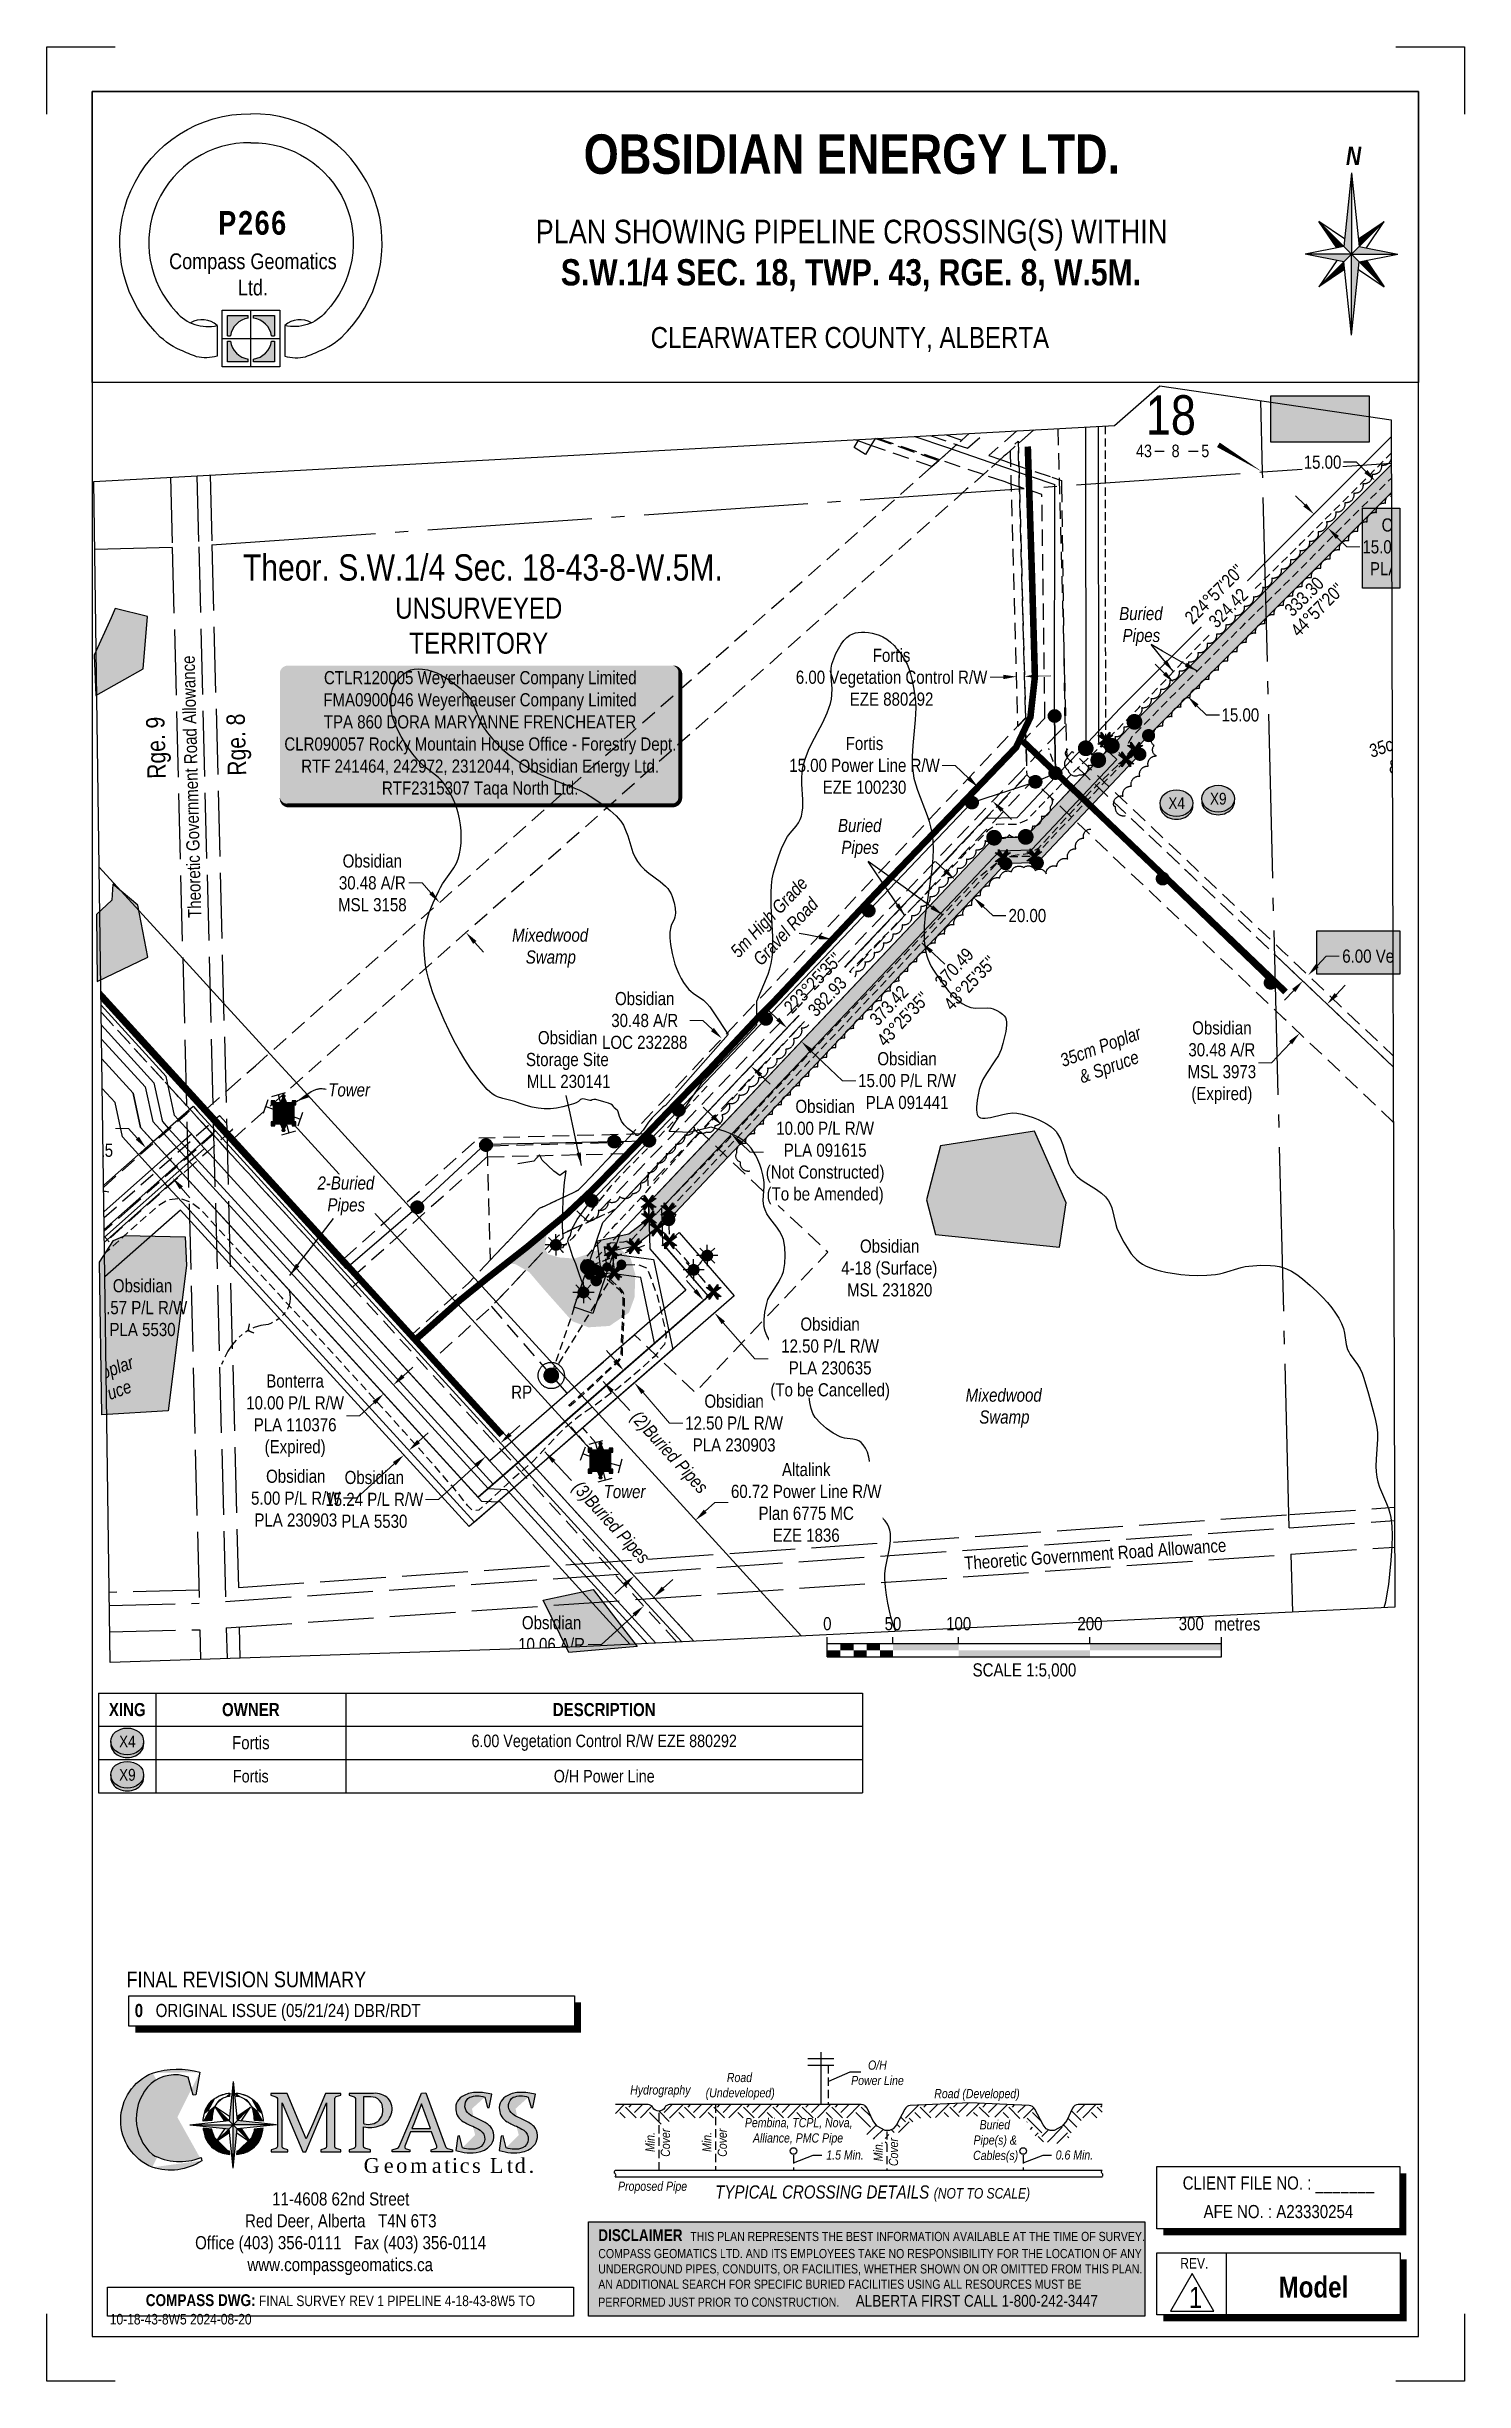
# Paper-space layout 'Crossing 1' of a CAD drawing. Extents: x -2321 to -1242, y 0 to 1778.
# The model-space entities are those that its viewports show. They can reach past a viewport. Long polylines and large blocks are cut down to what shows.
import ezdxf
from ezdxf.enums import TextEntityAlignment as Align

# ---------------------------------------------------------------- set-up
doc = ezdxf.new("R2010")
doc.units = 0
doc.header["$LTSCALE"] = 5
doc.header["$PDSIZE"] = 0.5
for name, pattern in [('0', [1, 1, 0]), ('foc-ACCESSROAD', [3.75, 2.5, -1.25]), ('foc-FLOWLINE', [3.75, 2.5, -1.25]), ('foc-QUARTERLINE', [33, 25, -3, 2, -3]), ('foc-TIELINE', [1.875, 1.25, -0.625]), ('foc-TOPO-ephemeral', [6.25, 3.125, -0.625, 0.625, -0.625, 0.625, -0.625]), ('foc-TRAV', [1.875, 1.25, -0.625]), ('foc-UNSURVEYED', [12.5, 10, -2.5]), ('POWERLINE5', [7.8, 2.4, -0.6, 0.6, -0.6, 0.6, -0.6, 2.4]), ('UG_PIPE', [1.875, 1.25, -0.625])]:
    doc.linetypes.add(name, pattern=pattern)
doc.layers.get('Defpoints').update_dxf_attribs({"color": 9})
for name, color, linetype in [('10', 1, 'Continuous'), ('35', 37, 'Continuous'), ('9', 3, 'Continuous'), ('AS-CABLE', 224, 'foc-CABLE'), ('AS-PIPE-AG', 44, 'Continuous'), ('AS-PIPE-UG', 44, 'UG_PIPE'), ('AS-PIPE-UG-T', 44, 'Continuous'), ('AS-POWER', 104, 'foc-POWER'), ('AS-POWER-EXISTING', 72, 'POWERLINE5'), ('AS-ROADS', 254, 'Continuous'), ('AS-SYMBOL', 7, 'Continuous'), ('AS-UNDERLAY-H', 141, 'Continuous'), ('AS-WILDLIFE', 131, 'Continuous'), ('C-AR', 13, 'foc-ACCESSROAD'), ('C-RW', 13, 'Continuous'), ('C-SYMBOL', 7, 'Continuous'), ('C-WS', 13, 'foc-ACCESSROAD'), ('C-WS-S', 13, 'Continuous'), ('CG-BORDER', 2, 'Continuous'), ('CG-LOGO', 7, 'Continuous'), ('CG-NORTH', 7, 'Continuous'), ('CG-NOTES', 7, 'Continuous'), ('F-EZE', 190, 'foc-FLOWLINE'), ('F-RW', 190, 'Continuous'), ('L-2', 7, 'Continuous'), ('L-BD', 7, 'Continuous'), ('L-MON', 1, 'Continuous'), ('L-QSEC', 8, 'foc-QUARTERLINE'), ('L-ROAD-T', 7, 'Continuous'), ('L-SECLBL', 7, 'Continuous'), ('L-SECQ', 8, 'foc-QUARTERLINE'), ('L-TIE', 7, 'foc-TIELINE'), ('L-TRAV', 7, 'foc-TRAV'), ('L-UNS-T', 3, 'Continuous'), ('L-USEC', 7, 'foc-UNSURVEYED'), ('P-CROSSINGS', 250, 'Continuous'), ('P-PROPOSED', 10, 'Continuous'), ('P-PROPOSED-H', 21, 'Continuous'), ('P-TRAV', 4, 'foc-TRAV'), ('P-TXT', 4, 'Continuous'), ('S-1', 1, 'Continuous'), ('S-2', 2, 'Continuous'), ('T-BUSH', 110, '0'), ('T-BUSH-T', 110, 'Continuous'), ('T-DRAW', 143, 'foc-TOPO-ephemeral'), ('T-TIE', 201, 'foc-TIELINE'), ('WETLAND', 143, 'Continuous'), ('WETLAND-T', 146, 'Continuous')]:
    doc.layers.add(name, color=color, linetype=linetype)
for name, color, linetype, lineweight in [('AS-GENERAL', 48, 'Continuous', 18), ('C-AR-T', 13, 'Continuous', 9), ('C-RW-T', 13, 'Continuous', 9), ('C-WS-T', 13, 'Continuous', 9), ('F-EZE-T', 190, 'Continuous', 9), ('F-RW-T', 190, 'Continuous', 9), ('T-TEXT', 48, 'Continuous', 18)]:
    doc.layers.add(name, color=color, linetype=linetype, lineweight=lineweight)
doc.styles.add('100L', font='ARIALN.TTF', dxfattribs={"height": 11})
doc.styles.add('175L', font='ARIALN.TTF', dxfattribs={"height": 20})
doc.styles.add('80', font='ARIALN.TTF', dxfattribs={"height": 10})
doc.styles.add('80CG', font='ARIALN.TTF', dxfattribs={"height": 10})
doc.styles.add('80L', font='ARIALN.TTF', dxfattribs={"height": 10})
doc.styles.add('Crossing', font='ARIALN.TTF', dxfattribs={"height": 10})
doc.styles.add('foc-LtypeFont', font='ARIALN.TTF', dxfattribs={"height": 7.35})
doc.styles.add('SIMPLEX', font='ARIALN.TTF')
doc.styles.get("Standard").update_dxf_attribs({"font": 'ARIALN.TTF'})
doc.linetypes.add('foc-CABLE', pattern='A,2,-1,["C",foc-LtypeFont,S=0.2,R=0,X=-0.625,Y=-0.75],-1.24,8', length=12.24)
doc.linetypes.add('foc-POWER', pattern='A,6,-1,["P",foc-LtypeFont,S=0.2,R=0,X=-0.625,Y=-0.75],-1.24,4', length=12.24)
doc.dimstyles.new('Compass 5 000', dxfattribs={"dimscale": 5, "dimtxt": 9, "dimasz": 2, "dimexe": 0.2, "dimexo": 0.0625, "dimgap": 0.5, "dimtad": 0, "dimtih": 1, "dimtoh": 1, "dimzin": 0, "dimdsep": 46, "dimtxsty": '80CG', "dimcen": 0.1, "dimse1": 1, "dimse2": 1, "dimclrd": 256, "dimclrt": 256, "dimaunit": 1, "dimadec": 4, "dimazin": 0, "dimtfac": 0.06, "dimtofl": 0, "dimtmove": 0, "dimatfit": 1, "dimfxl": 0.2, "dimtolj": 1, "dimtzin": 0, "dimlwd": -1, "dimarcsym": 0})

psp = doc.layouts.new('Crossing 1')

# ---------------------------------------------------------------- texts
at = {"insert": (-2076.3, 1711.2), "char_height": 9, "attachment_point": 1, "style": '80L'}
psp.add_mtext_dynamic_manual_height_columns('\\pi163.95;{\\fArial Narrow|b1|i0|c0|p34;\\H3.3333x;\\C14;OBSIDIAN ENERGY LTD.}\\P\\pi366.3;\\P\\pi127.37;{\\H2x;PLAN SHOWING PIPELINE CROSSING(S) WITHIN \\H0.11111x; \\P\\pi146.57;\\fArial Narrow|b1|i0|c0|p34;\\H10x;S.W.1/4 SEC. 18, TWP. 43, RGE. 8, W.5M.\\fArial Narrow|b0|i0|c0|p34;\\H0.45001x;\\P\\pi366.3;}\\P\\pi365.98;{\\H0.22222x; \\P\\pi214.99;\\H8.0001x;CLEARWATER COUNTY, ALBERTA}', width=732.59, gutter_width=45, heights=[0], dxfattribs=at)
at = {"layer": 'CG-NOTES', "attachment_point": 1, "style": '80'}
for s, insert, char_height, width in [('\\pi77.332;11-4608 62nd Street\\P\\pi56.725;Red Deer, Alberta   T4N 6T3\\P\\pi18.673;Office (403) 356-0111   Fax (403) 356-0114\\P\\pi58.505;www.compassgeomatics.ca', (-2226.9, 143.9), 10, 257.83), ('\\pi27.418;{\\fArial Narrow|b1|i0|c0|p34;\\H1.125x;\\C14;COMPASS DWG:} FINAL SURVEY REV 1 PIPELINE 4-18-43-8W5 TO 10-18-43-8W5 2024-08-20', (-2273.2, 66.3), 8, 350.451)]:
    psp.add_mtext(s, dxfattribs=dict(at, insert=insert, char_height=char_height, width=width))

msp = doc.modelspace()

# ---------------------------------------------------------------- texts
at = {"layer": 'AS-GENERAL', "char_height": 9.99636, "attachment_point": 1, "style": '80L'}
for insert in [(624283.91, 5840654.799), (624493.646, 5840348.857)]:
    msp.add_mtext_dynamic_manual_height_columns('{\\fArial Narrow|b0|i1|c0|p34;Tower}', width=14.78368, gutter_width=50, heights=[0], dxfattribs=dict(at, insert=insert))
at = {"layer": 'AS-PIPE-UG-T', "char_height": 9.99636, "attachment_point": 1, "style": '80L'}
for insert in [(624885.921, 5841017.578), (624671.798, 5840856.176)]:
    msp.add_mtext_dynamic_manual_height_columns('\\pi0.30501;{\\fArial Narrow|b0|i1|c0|p34;Buried \\P\\pi2.8518;Pipes}', width=33.76985, gutter_width=50, heights=[0], dxfattribs=dict(at, insert=insert))
at = {"layer": 'AS-PIPE-UG-T', "char_height": 9.99636, "attachment_point": 1, "rotation": 312.333643, "style": '80L'}
for s, insert in [('\\pi0.5485;{\\fArial Narrow|b0|i1|c0|p34;(2)Buried Pipes}', (624520.701, 5840406.935)), ('\\pi0.5485;{\\fArial Narrow|b0|i1|c0|p34;(3)Buried Pipes}', (624476.297, 5840353.483))]:
    msp.add_mtext_dynamic_manual_height_columns(s, width=79.02224, gutter_width=50, heights=[0], dxfattribs=dict(at, insert=insert))
at = {"layer": 'C-SYMBOL', "color": 3, "style": '175L'}
msp.add_text('Theor. S.W.1/4 Sec. 18-43-8-W.5M.', height=20, dxfattribs=at).set_placement((624401.661, 5841031.675), align=Align.BOTTOM_CENTER)
for s, p in [('Rge. 9', (624163.905, 5840910.618)), ('Rge. 8', (624225.077, 5840912.98))]:
    msp.add_text(s, height=13.9949, rotation=91.460503, dxfattribs=at).set_placement(p, align=Align.BOTTOM_CENTER)
at = {"layer": 'C-WS-T', "insert": (624434.194, 5840694.594), "char_height": 10, "attachment_point": 1, "style": '80L'}
msp.add_mtext_dynamic_manual_height_columns('\\pi9.4088;Obsidian\\P\\pi0.30921;Storage Site\\P\\pi0.96405;MLL 230141', width=62.65116, gutter_width=50, heights=[0], dxfattribs=at)
at = {"layer": 'Defpoints', "color": 5, "style": '80L'}
for s, height, p in [("313°24'05''", 0.99927, (624898.181, 5840905.158)), ('5.00', 0.9993, (624899.211, 5840906.247))]:
    msp.add_text(s, height=height, rotation=316.5986, dxfattribs=at).set_placement(p, align=Align.MIDDLE)
at = {"layer": 'L-BD', "style": '80L'}
for s, rotation, p in [('333.30', 45.0478, (625027.039, 5841025.544)), ("44°57'20''", 45.0478, (625037.12, 5841015.48)), ('373.42', 46.5734, (624710.842, 5840714.088)), ("43°25'35''", 46.5734, (624721.732, 5840703.781))]:
    msp.add_text(s, height=9.9964, rotation=rotation, dxfattribs=at).set_placement(p, align=Align.MIDDLE)
at = {"layer": 'L-ROAD-T', "style": '80L'}
for rotation, p in [(91.460503, (624179.723, 5840880.652)), (3.96061, (624867.969, 5840296.189))]:
    msp.add_text('Theoretic Government Road Allowance', height=10, rotation=rotation, dxfattribs=at).set_placement(p, align=Align.MIDDLE_CENTER)
at = {"layer": 'L-UNS-T', "color": 3, "insert": (624398.559, 5841003.207), "char_height": 15.99418, "attachment_point": 5, "style": '80L'}
msp.add_mtext_dynamic_manual_height_columns('UNSURVEYED TERRITORY', width=126.41375, gutter_width=47.5, heights=[0], dxfattribs=at)
at = {"layer": 'T-BUSH-T', "char_height": 9.99272, "attachment_point": 1, "rotation": 20, "style": '80L'}
for s, width, insert in [('\\pi0.37541;{\\fArial Narrow|b0|i1|c0|p34;35cm Poplar \\P\\pi9.741;& Spruce}', 65.38315, (625074.792, 5840911.855)), ('\\pi0.37541;{\\fArial Narrow|b0|i1|c0|p34;35cm Poplar \\P\\pi9.741;& Spruce}', 65.38315, (624839.77, 5840676.361)), ('\\pi35.57;{\\fArial Narrow|b0|i1|c0|p34;40cm Poplar \\P\\pi44.987;& Spruce}', 135.87531, (624039.493, 5840413.406))]:
    msp.add_mtext_dynamic_manual_height_columns(s, width=width, gutter_width=100, heights=[0], dxfattribs=dict(at, insert=insert))
at = {"layer": 'WETLAND-T', "char_height": 10, "attachment_point": 1, "style": '80L'}
for insert in [(624423.624, 5840772.662), (624768.994, 5840422.331)]:
    msp.add_mtext_dynamic_manual_height_columns('\\pi0.32626;{\\fArial Narrow|b0|i1|c0|p34;Mixedwood \\P\\pi10.732;Swamp}', width=58.59932, gutter_width=50, heights=[0], dxfattribs=dict(at, insert=insert))

# ---------------------------------------------------------------- blocks, each defined once
blk = doc.blocks.new('cg-north')
at = {"linetype": 'Continuous'}
for points in [[(-0.3, 62), (-6.2, 6), (-0.3, 0.1)], [(-25.2, 25), (-11.6, 4.9), (-6.2, 6)], [(24.6, 25), (5, 11.8), (5.6, 6)], [(-0.3, 0.1), (-35.5, 0.1), (-6.2, -5.8)], [(5.6, 6), (-0.3, 0.1), (34.9, 0.1)], [(5.6, -5.8), (-0.3, 0.1), (-0.3, -61.7)], [(-5.6, -11.5), (-6.2, -5.8), (-25.2, -24.8)], [(11, -4.7), (5.6, -5.8), (24.6, -24.8)]]:
    blk.add_hatch(color=14, dxfattribs=at).paths.add_polyline_path(points)
at = {"color": 14, "linetype": 'Continuous'}
for p, q in [((-0.3, 62), (-6.2, 6)), ((-0.3, 62), (-0.3, 0.1)), ((-0.3, 62), (5.6, 6)), ((-0.3, 0.1), (-25.2, 25)), ((-11.6, 4.9), (-25.2, 25)), ((-5.6, 11.8), (-25.2, 25)), ((-0.3, 0.1), (24.6, 25)), ((5, 11.8), (24.6, 25)), ((11, 4.9), (24.6, 25)), ((-6.2, 6), (-35.5, 0.1)), ((-0.3, 0.1), (-35.5, 0.1)), ((-6.2, -5.8), (-35.5, 0.1)), ((-0.3, 0.1), (-25.2, -24.8)), ((-0.3, 0.1), (24.6, -24.8)), ((-0.3, -61.7), (-0.3, 0.1)), ((-0.3, 0.1), (34.9, 0.1)), ((5.6, 6), (34.9, 0.1)), ((5.6, -5.8), (34.9, 0.1)), ((-11.6, -4.7), (-25.2, -24.8)), ((-5.6, -11.5), (-25.2, -24.8)), ((-0.3, -61.7), (-6.2, -5.8)), ((-0.3, -61.7), (5.6, -5.8)), ((5, -11.5), (24.6, -24.8)), ((10.9, -4.5), (11, -4.7)), ((11, -4.7), (24.6, -24.8))]:
    blk.add_line(p, q, dxfattribs=at)
at = {"color": 14, "linetype": 'Continuous', "insert": (-10.2, 82), "char_height": 14, "width": 22.782, "attachment_point": 1, "style": '80CG'}
blk.add_mtext('\\pi5.6372;{\\fArial Narrow|b1|i1|c0|p34;N}', dxfattribs=at)
blk = doc.blocks.new('*U59')
at = {"layer": 'Defpoints'}
for p, q in [((0, 1778), (52.2, 1778)), ((0, 1726.5), (0, 1778)), ((1027.2, 1778), (1079.5, 1778)), ((1079.5, 1778), (1079.5, 1726.5)), ((0, 0), (0, 51.5)), ((1079.5, 51.5), (1079.5, 0)), ((52.2, 0), (0, 0)), ((1079.5, 0), (1027.2, 0))]:
    blk.add_line(p, q, dxfattribs=at)
at = {"layer": 'S-1'}
for p, q in [((0, 1778), (0, 1778)), ((1079.5, 1778), (1079.5, 1778)), ((0, 0), (0, 0)), ((1079.5, 0), (1079.5, 0))]:
    blk.add_line(p, q, dxfattribs=at)
at = {"layer": 'S-2'}
blk.add_lwpolyline([(34.7, 34), (1044.7, 34), (1044.7, 1744), (34.7, 1744)], close=True, dxfattribs=at)
at = {"style": '80', "flags": 1}
blk.add_attdef('PAGENUMBER', (52.2, 51.5), '', height=10, rotation=90, dxfattribs=at)
blk = doc.blocks.new('c_logo')
h = blk.add_hatch(color=256)
edge = h.paths.add_edge_path()
edge.add_arc((-141.8, -18.9), 63, 74.1661, 107.5113, ccw=False)
edge.add_line((-124.6, 41.7), (-127.8, 24.4))
edge.add_line((-127.8, 24.4), (-129.9, 24.3))
edge.add_line((-129.9, 24.3), (-133.7, 38))
edge.add_arc((-143.5, 10.5), 29.1, 70.3832, 129.1598)
edge.add_arc((-136.2, 6.6), 36.9, 134.0613, 228.3206)
edge.add_arc((-139.8, 16.8), 43.2, 241.0325, 291.7344)
edge.add_line((-123.8, -23.3), (-123.3, -25.7))
edge.add_arc((-147.3, 10.4), 43.4, 251.5179, 303.5841, ccw=False)
edge.add_arc((-146.1, 5.2), 38.8, 112.1026, 247.4698, ccw=False)
h = blk.add_hatch(color=256)
edge = h.paths.add_edge_path()
edge.add_arc((-89, 1.8), 33.4, 166.6682, 175.6601, ccw=False)
edge.add_arc((-102.3, 5.6), 19.6, 121.6531, 168.6953, ccw=False)
edge.add_arc((-99.6, 0.9), 25, 95.0736, 121.1383, ccw=False)
edge.add_line((-101.8, 25.8), (-102.1, 23.3))
edge.add_arc((-99.9, 6.4), 17.1, 97.444, 127.0912)
edge.add_arc((-98.7, 8.4), 16.4, 134.7148, 171.0442)
edge.add_arc((-73.8, 3.2), 41.8, 169.3159, 177.5034)
edge.add_line((-115.5, 5), (-122.3, 4.3))
at = {"linetype": 'Continuous'}
for points in [[(-99.4, 34.7), (-102.5, 4.9), (-99.4, 1.7)], [(-99.4, 1.7), (-132.4, 1.7), (-102.5, -1.4)], [(-112.7, 15), (-105.6, 4.5), (-102.5, 4.9)], [(-96.3, 4.9), (-99.4, 1.7), (-66.4, 1.7)], [(-96.3, -1.4), (-99.4, 1.7), (-99.4, -31.3)], [(-86.1, 15), (-96.6, 7.9), (-96.3, 4.9)], [(-102.2, -4.5), (-102.5, -1.4), (-112.7, -11.6)], [(-93.2, -1.1), (-96.3, -1.4), (-86.1, -11.6)]]:
    blk.add_hatch(color=14, dxfattribs=at).paths.add_polyline_path(points)
h = blk.add_hatch(color=256)
edge = h.paths.add_edge_path()
edge.add_arc((-99.1, 0.9), 25, 58.8617, 85.0803, ccw=False)
edge.add_arc((-96.4, 5.6), 19.6, 11.3047, 58.3469, ccw=False)
edge.add_arc((-109.7, 1.8), 33.4, 4.3278, 13.3318, ccw=False)
edge.add_line((-76.4, 4.3), (-83.2, 5))
edge.add_arc((-124.9, 3.2), 41.8, 2.487, 10.6841)
edge.add_arc((-100.1, 8.4), 16.4, 8.9558, 45.2852)
edge.add_arc((-98.8, 6.4), 17.1, 52.9088, 82.7833)
edge.add_line((-96.7, 23.3), (-97, 25.8))
h = blk.add_hatch(color=256)
edge = h.paths.add_edge_path()
edge.add_line((-48.6, 2.5), (-58.3, 25.6))
edge.add_line((-58.3, 25.6), (-70.6, 25.6))
edge.add_line((-70.6, 25.6), (-70.6, 24.2))
edge.add_line((-70.6, 24.2), (-66.8, 23))
edge.add_arc((-67.2, 21.6), 1.5, 0, 72.6157, ccw=False)
edge.add_line((-65.7, 21.6), (-65.7, 2.5))
edge.add_line((-65.7, 2.5), (-65.7, -14.9))
edge.add_arc((-67.2, -14.9), 1.5, -73.424, 0, ccw=False)
edge.add_line((-66.8, -16.3), (-70.5, -17.4))
edge.add_line((-70.5, -17.4), (-70.5, -18.9))
edge.add_line((-70.5, -18.9), (-57.6, -18.9))
edge.add_line((-57.6, -18.9), (-57.6, -17.5))
edge.add_line((-57.6, -17.5), (-61.1, -16.4))
edge.add_arc((-60.6, -15), 1.5, 180, 252.4646, ccw=False)
edge.add_line((-62.1, -15), (-62.1, 2.5))
edge.add_line((-62.1, 2.5), (-62.1, 18.4))
edge.add_line((-62.1, 18.4), (-46.4, -18.9))
edge.add_line((-46.4, -18.9), (-44.1, -18.9))
edge.add_line((-44.1, -18.9), (-35, 2.5))
edge.add_line((-35, 2.5), (-28.3, 18.3))
edge.add_line((-28.3, 18.3), (-28.3, 2.5))
edge.add_line((-28.3, 2.5), (-28.3, -15))
edge.add_arc((-29.8, -15), 1.5, -73.424, 0, ccw=False)
edge.add_line((-29.4, -16.4), (-32.7, -17.4))
edge.add_line((-32.7, -17.4), (-32.7, -18.9))
edge.add_line((-32.7, -18.9), (-17.3, -18.9))
edge.add_line((-17.3, -18.9), (-17.3, -17.5))
edge.add_line((-17.3, -17.5), (-21, -16.3))
edge.add_arc((-20.5, -14.9), 1.5, 180, 252.4646, ccw=False)
edge.add_line((-22, -14.9), (-22, 2.5))
edge.add_line((-22, 2.5), (-22, 21.7))
edge.add_arc((-20.5, 21.7), 1.5, 107.3843, 180, ccw=False)
edge.add_line((-21, 23.1), (-17.4, 24.2))
edge.add_line((-17.4, 24.2), (-17.4, 25.6))
edge.add_line((-17.4, 25.6), (-29.1, 25.6))
edge.add_line((-29.1, 25.6), (-38.8, 2.5))
edge.add_line((-38.8, 2.5), (-43.7, -9.1))
edge.add_line((-43.7, -9.1), (-48.6, 2.5))
h = blk.add_hatch(color=256)
h.paths.add_polyline_path([(7.6, 25.6), (-11.1, 25.6), (-11.1, 24.2), (-7.3, 23, -0.326805), (-6.3, 21.6), (-6.3, -14.9, -0.331803), (-7.4, -16.3), (-11.1, -17.4), (-11.1, -18.9), (5.3, -18.9), (5.3, -17.5), (1, -16.2, -0.327162), (0, -14.7), (0, 0, 0.135693), (12.6, 1, 0.518306), (18.8, 21.8, 0.201798)])
h.paths.add_polyline_path([(0, 22.9, -0.05909), (7.3, 22.8, -0.236459), (13.3, 18.7, -0.297964), (11.9, 5.1, -0.269959), (0.5, 2.5, -0.011455), (0, 2.6)], flags=16)
h = blk.add_hatch(color=256)
h.paths.add_polyline_path([(47.4, 26.1), (44.1, 25.8), (34.4, 2.5), (27.1, -15, -0.225541), (25.7, -16.2), (21.8, -17.4), (21.8, -18.9), (34.7, -18.9), (35.3, -18.9), (35.3, -17.5), (32.4, -16.6, -0.43446), (31.4, -14.6), (35.8, -3.6), (51.8, -3.6), (55.7, -14.5, -0.430441), (54.7, -16.5), (51.5, -17.4), (51.5, -18.9), (67.8, -18.9), (67.8, -17.5), (63.9, -16.3, -0.232291), (62.4, -14.9), (56.1, 2.5)])
h.paths.add_polyline_path([(44.1, 17.7), (49.6, 2.5), (50.9, -1.1), (36.8, -1.1), (38.2, 2.5)], flags=16)
h = blk.add_hatch(color=256)
edge = h.paths.add_edge_path()
edge.add_arc((103.3, 50.8), 54.1, 243.1997, 248.1345)
edge.add_arc((69.9, -30.2), 33.5, 55.7647, 66.7239, ccw=False)
edge.add_arc((84.5, -9), 7.7, -65.6478, 57.1428, ccw=False)
edge.add_arc((81.8, 0.7), 17.7, 248.3428, 289.4425, ccw=False)
edge.add_line((75.3, -15.8), (73.1, -6.7))
edge.add_line((73.1, -6.7), (71.7, -6.9))
edge.add_line((71.7, -6.9), (70.1, -17.8))
edge.add_arc((81.2, 14.2), 33.9, 250.8905, 281.4155)
edge.add_arc((84.6, -3.1), 16.2, 281.7683, 321.9948)
edge.add_arc((87.3, -7), 11.8, 328.8789, 398.35)
edge.add_arc((79.7, -17.6), 24.7, 46.7096, 54.4302)
edge.add_arc((79.7, -17.6), 24.7, 54.4302, 70.3091)
edge.add_arc((139.4, 119.6), 125, 243.6166, 245.7228, ccw=False)
edge.add_arc((89.5, 20.6), 14.2, 223.2297, 246.3738, ccw=False)
edge.add_arc((84.7, 16.1), 7.62, 121.2723, 223.353, ccw=False)
edge.add_arc((86.6, 7.5), 16.2, 69.6826, 111.1397, ccw=False)
edge.add_line((92.2, 22.7), (94.3, 14.7))
edge.add_line((94.3, 14.7), (95.6, 14.9))
edge.add_line((95.6, 14.9), (97.6, 24.9))
edge.add_arc((87.2, -14.4), 40.7, 75.2956, 91.6843)
edge.add_arc((86, 5.6), 20.7, 89.7518, 117.221)
edge.add_arc((80.5, 14.4), 10.4, 112.8657, 186.9967)
edge.add_arc((81.9, 14.2), 11.8, 185.0082, 240.0685)
edge.add_arc((103.3, 50.8), 54.1, 239.829, 243.1997)
h = blk.add_hatch(color=256)
edge = h.paths.add_edge_path()
edge.add_arc((136.5, 50.8), 54.1, 243.1997, 248.1345)
edge.add_arc((103.1, -30.2), 33.5, 55.7647, 66.7239, ccw=False)
edge.add_arc((117.7, -9), 7.7, -65.6478, 57.1428, ccw=False)
edge.add_arc((115, 0.7), 17.7, 248.3428, 289.4425, ccw=False)
edge.add_line((108.5, -15.8), (106.3, -6.7))
edge.add_line((106.3, -6.7), (104.8, -6.9))
edge.add_line((104.8, -6.9), (103.3, -17.8))
edge.add_arc((114.4, 14.2), 33.9, 250.8905, 281.4155)
edge.add_arc((117.8, -3.1), 16.2, 281.7683, 321.9948)
edge.add_arc((120.5, -7), 11.8, 328.8789, 398.35)
edge.add_arc((112.8, -17.6), 24.7, 46.7096, 54.4302)
edge.add_arc((112.8, -17.6), 24.7, 54.4302, 70.3091)
edge.add_arc((172.5, 119.6), 125, 243.6166, 245.7228, ccw=False)
edge.add_arc((122.7, 20.6), 14.2, 223.2297, 246.3738, ccw=False)
edge.add_arc((117.9, 16.1), 7.62, 121.2723, 223.353, ccw=False)
edge.add_arc((119.8, 7.5), 16.2, 69.6826, 111.1397, ccw=False)
edge.add_line((125.4, 22.7), (127.5, 14.7))
edge.add_line((127.5, 14.7), (128.8, 14.9))
edge.add_line((128.8, 14.9), (130.8, 24.9))
edge.add_arc((120.4, -14.4), 40.7, 75.2956, 91.6843)
edge.add_arc((119.2, 5.6), 20.7, 89.7518, 117.221)
edge.add_arc((113.7, 14.4), 10.4, 112.8657, 186.9967)
edge.add_arc((115.1, 14.2), 11.8, 185.0082, 240.0685)
edge.add_arc((136.5, 50.8), 54.1, 239.829, 243.1997)
h = blk.add_hatch(color=256)
edge = h.paths.add_edge_path()
edge.add_arc((-89, 3), 33.4, 186.7164, 193.3318)
edge.add_arc((-102.3, -0.8), 19.6, 191.3047, 238.3469)
edge.add_arc((-99.6, 3.9), 25, 238.8617, 264.5936)
edge.add_line((-102, -21), (-102.2, -18.5))
edge.add_arc((-99.9, -1.6), 17.1, 232.9088, 262.0641, ccw=False)
edge.add_arc((-98.7, -3.6), 16.4, 188.9558, 225.2852, ccw=False)
edge.add_arc((-73.8, 1.6), 41.8, 184.3813, 190.6841, ccw=False)
edge.add_line((-115.5, -1.6), (-122.2, -0.9))
h = blk.add_hatch(color=256)
edge = h.paths.add_edge_path()
edge.add_arc((-124.9, 1.6), 41.8, 349.3159, 355.6284, ccw=False)
edge.add_arc((-100.1, -3.6), 16.4, 314.7148, 351.0442, ccw=False)
edge.add_arc((-98.8, -1.6), 17.1, 277.7082, 307.0912, ccw=False)
edge.add_line((-96.5, -18.5), (-96.8, -21))
edge.add_arc((-99.1, 3.9), 25, 275.2524, 301.1383)
edge.add_arc((-96.4, -0.8), 19.6, 301.6531, 348.6953)
edge.add_arc((-109.7, 3), 33.4, 346.6682, 353.2958)
edge.add_line((-76.6, -0.9), (-83.3, -1.6))
at = {"color": 14, "linetype": 'Continuous'}
for p, q in [((-99.4, 34.7), (-102.5, 4.9)), ((-99.4, 34.7), (-99.4, 1.7)), ((-99.4, 34.7), (-96.3, 4.9)), ((-132.4, 1.7), (-102.5, 4.9)), ((-132.4, 1.7), (-102.5, -1.4)), ((-132.4, 1.7), (-99.4, 1.7)), ((-99.4, 1.7), (-112.7, 15)), ((-105.6, 4.5), (-112.7, 15)), ((-102.2, 7.9), (-112.7, 15)), ((-99.4, 1.7), (-112.7, -11.6)), ((-99.4, 1.7), (-86.1, 15)), ((-66.4, 1.7), (-99.4, 1.7)), ((-99.4, 1.7), (-86.1, -11.6)), ((-99.4, -31.3), (-99.4, 1.7)), ((-96.6, 7.9), (-86.1, 15)), ((-66.4, 1.7), (-96.3, 4.9)), ((-66.4, 1.7), (-96.3, -1.4)), ((-93.2, 4.5), (-86.1, 15)), ((-105.6, -1.1), (-112.7, -11.6)), ((-102.2, -4.5), (-112.7, -11.6)), ((-99.4, -31.3), (-102.5, -1.4)), ((-99.4, -31.3), (-96.3, -1.4)), ((-96.6, -4.5), (-86.1, -11.6)), ((-93.2, -1.1), (-86.1, -11.6))]:
    blk.add_line(p, q, dxfattribs=at)
at = {"flags": 128}
for points in [[(-160.8, 41.1, -0.146532), (-124.6, 41.7), (-127.8, 24.4), (-129.9, 24.3), (-133.7, 38, 0.262236), (-161.9, 33.1, 0.436158), (-160.8, -21, 0.22491), (-123.8, -23.3), (-123.3, -25.7, -0.231173), (-161, -30.7, -0.670499)], [(-122.3, 4.3, -0.039254), (-121.5, 9.5, -0.208192), (-112.6, 22.3, -0.114221), (-101.8, 25.8), (-102.1, 23.3, 0.130087), (-110.2, 20, 0.159858), (-114.8, 10.9, 0.03574), (-115.5, 5)], [(-97, 25.8, -0.114902), (-86.2, 22.3, -0.208192), (-77.2, 9.5, -0.039307), (-76.4, 4.3), (-83.2, 5, 0.035782), (-83.9, 10.9, 0.159858), (-88.5, 20, 0.131095), (-96.7, 23.3)], [(-48.6, 2.5), (-58.3, 25.6), (-70.6, 25.6), (-70.6, 24.2), (-66.8, 23, -0.327892), (-65.7, 21.6), (-65.7, 2.5), (-65.7, -14.9, -0.331803), (-66.8, -16.3), (-70.5, -17.4), (-70.5, -18.9), (-57.6, -18.9), (-57.6, -17.5), (-61.1, -16.4, -0.327162), (-62.1, -15), (-62.1, 2.5), (-62.1, 18.4), (-46.4, -18.9), (-44.1, -18.9), (-35, 2.5), (-28.3, 18.3), (-28.3, 2.5), (-28.3, -15, -0.331803), (-29.4, -16.4), (-32.7, -17.4), (-32.7, -18.9), (-17.3, -18.9), (-17.3, -17.5), (-21, -16.3, -0.327162), (-22, -14.9), (-22, 2.5), (-22, 21.7, -0.327892), (-21, 23.1), (-17.4, 24.2), (-17.4, 25.6), (-29.1, 25.6), (-38.8, 2.5), (-43.7, -9.1)], [(78.9, 2.5, 0.021535), (83.1, 0.5, -0.047855), (88.7, -2.5, -0.593701), (87.7, -16, -0.181278), (75.3, -15.8), (73.1, -6.7), (71.7, -6.9), (70.1, -17.8, 0.133984), (87.9, -19, 0.177346), (97.4, -13.1, 0.312763), (96.6, 0.4, 0.0337), (94, 2.5, 0.069396), (88, 5.6, -0.00919), (83.8, 7.6, -0.10133), (79.2, 10.9, -0.477408), (80.8, 22.6, -0.18289), (92.2, 22.7), (94.3, 14.7), (95.6, 14.9), (97.6, 24.9, 0.071631), (86.1, 26.3, 0.120434), (76.5, 24, 0.335231), (70.2, 13.1, 0.244978), (76.1, 4, 0.014709)], [(112.1, 2.5, 0.021535), (116.3, 0.5, -0.047855), (121.9, -2.5, -0.593701), (120.9, -16, -0.181278), (108.5, -15.8), (106.3, -6.7), (104.8, -6.9), (103.3, -17.8, 0.133984), (121.1, -19, 0.177346), (130.6, -13.1, 0.312763), (129.8, 0.4, 0.0337), (127.2, 2.5, 0.069396), (121.2, 5.6, -0.00919), (117, 7.6, -0.10133), (112.4, 10.9, -0.477408), (113.9, 22.6, -0.18289), (125.4, 22.7), (127.5, 14.7), (128.8, 14.9), (130.8, 24.9, 0.071631), (119.2, 26.3, 0.120434), (109.7, 24, 0.335231), (103.4, 13.1, 0.244978), (109.3, 4, 0.014709)], [(-122.2, -0.9, 0.028873), (-121.5, -4.7, 0.208192), (-112.6, -17.5, 0.11275), (-102, -21), (-102.2, -18.5, -0.127905), (-110.2, -15.2, -0.159858), (-114.8, -6.1, -0.027508), (-115.5, -1.6)], [(-83.3, -1.6, -0.02755), (-83.9, -6.1, -0.159858), (-88.5, -15.2, -0.128915), (-96.5, -18.5), (-96.8, -21, 0.113431), (-86.2, -17.5, 0.208192), (-77.2, -4.7, 0.028926), (-76.6, -0.9)]]:
    blk.add_lwpolyline(points, format="xyb", close=True, dxfattribs=at)
for points in [[(-11.1, -18.9), (5.3, -18.9), (5.3, -17.5), (1, -16.2, -0.327162), (0, -14.7), (0, 0, 0.135693), (12.6, 1, 0.518306), (18.8, 21.8, 0.201798), (7.6, 25.6), (-11.1, 25.6), (-11.1, 24.2), (-7.3, 23, -0.326805), (-6.3, 21.6), (-6.3, -14.9, -0.331803), (-7.4, -16.3), (-11.1, -17.4), (-11.1, -18.9), (1.8, -18.9)], [(0.5, 2.5, 0.269959), (11.9, 5.1, 0.297964), (13.3, 18.7, 0.236459), (7.3, 22.8, 0.05909), (0, 22.9), (0, 2.6, 0.011455), (0.5, 2.5, 0.011455)], [(34.7, -18.9), (21.8, -18.9), (21.8, -17.4), (25.7, -16.2, 0.225541), (27.1, -15), (34.4, 2.5), (44.1, 25.8), (47.4, 26.1), (56.1, 2.5), (62.4, -14.9, 0.232291), (63.9, -16.3), (67.8, -17.5), (67.8, -18.9), (51.5, -18.9), (51.5, -17.4), (54.7, -16.5, 0.430441), (55.7, -14.5), (51.8, -3.6), (35.8, -3.6), (31.4, -14.6, 0.43446), (32.4, -16.6), (35.3, -17.5), (35.3, -18.9), (21.8, -18.9)]]:
    blk.add_lwpolyline(points, format="xyb", dxfattribs=at)
blk.add_lwpolyline([(50.9, -1.1), (49.6, 2.5), (44.1, 17.7), (38.2, 2.5), (36.8, -1.1)], close=True, dxfattribs=at)
at = {"insert": (0, -23.7), "char_height": 11.25, "width": 132.416, "attachment_point": 1, "style": '80CG'}
blk.add_mtext('{\\fBook Antiqua|b0|i0|c0|p18;\\T1.25;Geomatics Ltd.}', dxfattribs=at)
blk = doc.blocks.new('STAMP')
at = {"linetype": 'Continuous'}
h = blk.add_hatch(color=256, dxfattribs=at)
h.dxf.hatch_style = 1
h.paths.add_polyline_path([(-3.5, -57.3), (-3.5, -55.2), (-19.4, -55.2), (-19.4, -70.8), (-17, -70.8, -0.341095)])
h.paths.add_polyline_path([(14.1, -70.8), (16.5, -70.8), (16.5, -55.2), (0.5, -55.2), (0.5, -57.3, -0.341095)])
h.paths.add_polyline_path([(0.5, -88.4), (0.5, -90.4), (16.5, -90.4), (16.5, -74.8), (14.1, -74.8, -0.341095)])
h.paths.add_polyline_path([(-17, -74.8), (-19.4, -74.8), (-19.4, -90.4), (-3.5, -90.4), (-3.5, -88.4, -0.341095)])
for p, q in [((-1.5, -94.4), (-1.5, -51.2)), ((-19.4, -70.8), (-17, -70.8)), ((-3.5, -57.3), (-3.5, -55.2)), ((0.5, -57.3), (0.5, -55.2)), ((14.1, -70.8), (16.5, -70.8)), ((-23.4, -72.8), (20.5, -72.8)), ((-19.4, -74.8), (-17, -74.8)), ((-3.5, -90.4), (-3.5, -88.4)), ((0.5, -90.4), (0.5, -88.4)), ((14.1, -74.8), (16.5, -74.8))]:
    blk.add_line(p, q, dxfattribs=at)
at = {"linetype": 'Continuous', "flags": 128}
for points in [[(-1.5, 76.4, 0.665153), (-58.4, -52.5, 0.284669), (-27.2, -62.8), (-27.2, -86.2, -0.121434), (-43, -86.6, -0.034119), (-55.1, -81.5, -0.115846), (-74.8, -67.2, -0.661414), (-1.5, 98.4, 0.661414)], [(-1.5, 76.4, -0.665153), (55.5, -52.5, -0.284669), (24.2, -62.8), (24.2, -86.2, 0.121434), (40.1, -86.6, 0.034119), (52.2, -81.5, 0.115846), (71.9, -67.2, 0.661414), (-1.5, 98.4, -0.661414)]]:
    blk.add_lwpolyline(points, format="xyb", dxfattribs=at)
at = {"linetype": 'Continuous'}
blk.add_lwpolyline([(20.5, -94.4), (-23.4, -94.4), (-23.4, -51.2), (20.5, -51.2)], close=True, dxfattribs=at)
for points in [[(-19.4, -70.8), (-19.4, -55.2), (-3.5, -55.2)], [(0.5, -55.2), (16.5, -55.2), (16.5, -70.8)], [(-3.5, -90.4), (-19.4, -90.4), (-19.4, -74.8)], [(16.5, -74.8), (16.5, -90.4), (0.5, -90.4)]]:
    blk.add_lwpolyline(points, dxfattribs=at)
for centre, radius, start, end in [((-38.8, -76.5), 18, 49.7767, 119.1818), ((-1.5, -72.8), 15.7, 97.3315, 172.6685), ((-1.5, -72.8), 15.7, 7.3315, 82.6685), ((35.9, -76.5), 18, 60.8182, 130.2233), ((-1.5, -72.8), 15.7, 187.3315, 262.6685), ((-1.5, -72.8), 15.7, 277.3315, 352.6685)]:
    blk.add_arc(centre, radius, start, end, dxfattribs=at)
at = {"linetype": 'Continuous', "attachment_point": 5, "style": '80CG'}
for s, width, insert, char_height in [('{\\fArial Narrow|b1|i0|c0|p34;\\T1.1;P266}', 51.54, (0, 15.2), 18), ('Compass Geomatics\\PLtd.', 127.184, (0, -24), 12)]:
    blk.add_mtext_dynamic_manual_height_columns(s, width=width, gutter_width=45, heights=[0], dxfattribs=dict(at, insert=insert, char_height=char_height))
blk = doc.blocks.new('*U376')
at = {"layer": 'CG-NOTES'}
h = blk.add_hatch(dxfattribs=at)
h.set_pattern_fill('EARTH', color=256, scale=2.5, angle=45)
h.set_pattern_definition([(45, (-342.701, 88.198), (2e-15, 22.45064), [15.875, -15.875]), (45, (-346.91, 92.408), (2e-15, 22.45064), [15.875, -15.875]), (45, (-351.12, 96.617), (2e-15, 22.45064), [15.875, -15.875]), (135, (-351.12, 99.424), (-22.45064, 2e-15), [15.875, -15.875]), (135, (-346.91, 103.633), (-22.45064, 2e-15), [15.875, -15.875]), (135, (-342.701, 107.843), (-22.45064, 2e-15), [15.875, -15.875])])
edge = h.paths.add_edge_path()
edge.add_line((15.1, 1.3), (15.1, 3.7))
edge.add_line((15.1, 3.7), (22.6, 3.7))
edge.add_line((22.6, 3.7), (22.6, -1.3))
edge.add_line((22.6, -1.3), (25.5, -1.3))
edge.add_line((25.5, -1.3), (25.5, 7.1))
edge.add_line((25.5, 7.1), (34.7, 7.1))
edge.add_line((34.7, 7.1), (34.7, 1.6))
edge.add_line((34.7, 1.6), (35.1, 1.8))
edge.add_line((35.1, 1.8), (39.6, 7.4))
edge.add_line((39.6, 7.4), (45, 17.7))
edge.add_line((45, 17.7), (87, 19.7))
edge.add_line((87, 19.7), (129, 17.7))
edge.add_line((129, 17.7), (134.5, 7.4))
edge.add_line((134.5, 7.4), (139, 1.8))
edge.add_line((139, 1.8), (146, -1.3))
edge.add_line((146, -1.3), (153.7, -1.3))
edge.add_line((153.7, -1.3), (164.1, 3.9))
edge.add_line((164.1, 3.9), (169.5, 11.1))
edge.add_line((169.5, 11.1), (172.9, 18.3))
edge.add_line((172.9, 18.3), (188, 18.3))
edge.add_line((188, 18.3), (188, 28.3))
edge.add_line((188, 28.3), (169.7, 28.3))
edge.add_arc((169.7, 23.3), 5, 90, 154.7868)
edge.add_line((165.2, 25.5), (160.9, 16.3))
edge.add_line((160.9, 16.3), (157.5, 11.8))
edge.add_line((157.5, 11.8), (151.3, 8.7))
edge.add_line((151.3, 8.7), (148.2, 8.7))
edge.add_line((148.2, 8.7), (145.3, 10))
edge.add_line((145.3, 10), (142.9, 12.9))
edge.add_line((142.9, 12.9), (136.5, 24.9))
edge.add_arc((132.1, 22.6), 5, 27.9925, 87.3009)
edge.add_line((132.3, 27.6), (87, 29.7))
edge.add_line((87, 29.7), (41.7, 27.6))
edge.add_arc((42, 22.6), 5, 92.6991, 152.0075)
edge.add_line((37.6, 24.9), (31.2, 12.9))
edge.add_line((31.2, 12.9), (28.8, 10))
edge.add_line((28.8, 10), (25.9, 8.7))
edge.add_line((25.9, 8.7), (22.7, 8.7))
edge.add_line((22.7, 8.7), (16.6, 11.8))
edge.add_line((16.6, 11.8), (13.2, 16.3))
edge.add_line((13.2, 16.3), (8.9, 25.5))
edge.add_arc((4.4, 23.3), 5, 25.2132, 90)
edge.add_line((4.4, 28.3), (-141.6, 28.3))
edge.add_arc((-141.6, 24.3), 4, 90, 153.6122)
edge.add_arc((-149.7, 28.3), 5, 206.3878, 333.6122, ccw=False)
edge.add_arc((-157.8, 24.3), 4, 26.3878, 90)
edge.add_line((-157.8, 28.3), (-182.8, 28.3))
edge.add_line((-182.8, 28.3), (-182.8, 18.3))
edge.add_line((-182.8, 18.3), (-160.9, 18.3))
edge.add_arc((-149.7, 28.3), 15, 221.8103, 318.1897)
edge.add_line((-138.5, 18.3), (1.2, 18.3))
edge.add_line((1.2, 18.3), (4.6, 11.1))
edge.add_line((4.6, 11.1), (10, 3.9))
edge.add_line((10, 3.9), (15.1, 1.3))
at = {"flags": 128}
for points in [[(-183, -26.7, 0.098196), (-182.5, -25.8, 0.115025), (-182.5, -25, 0.189102), (-183, -24.2, -0.189102), (-183.5, -23.3, -0.115025), (-183.4, -22.5, -0.098196), (-183, -21.7)], [(188, -26.7, 0.098196), (188.4, -25.8, 0.115025), (188.5, -25, 0.189102), (188, -24.2, -0.189102), (187.5, -23.3, -0.115025), (187.5, -22.5, -0.098196), (188, -21.7)]]:
    blk.add_lwpolyline(points, format="xyb", dxfattribs=at)
at = {"layer": 'CG-NOTES', "const_width": 1, "flags": 128}
for points in [[(-36.3, 63.3), (-16.3, 63.3)], [(-36.3, 58.3), (-16.3, 58.3)], [(-26.3, 28.3), (-26.3, 68.3)]]:
    blk.add_lwpolyline(points, dxfattribs=at)
at = {"layer": 'CG-NOTES', "flags": 128}
for points in [[(-20.2, 46.1), (-3.9, 53.2), (4, 53.2)], [(-47.2, -16), (-32.1, -10.3), (-25.7, -10.3)], [(127.8, -16), (143, -10.3), (149.3, -10.3)], [(-183, -21.7), (188, -21.7)], [(-183, -26.7), (188, -26.7)]]:
    blk.add_lwpolyline(points, dxfattribs=at)
blk.add_lwpolyline([(188, 28.3), (169.7, 28.3, 0.290464), (165.2, 25.5), (160.9, 16.3), (157.5, 11.8), (151.3, 8.7), (148.2, 8.7), (145.3, 10), (142.9, 12.9), (136.5, 24.9, 0.264717), (132.3, 27.6), (87, 29.7), (41.7, 27.6, 0.264717), (37.6, 24.9), (31.2, 12.9), (28.8, 10), (25.9, 8.7), (22.7, 8.7), (16.6, 11.8), (13.2, 16.3), (8.9, 25.5, 0.290464), (4.4, 28.3), (-141.6, 28.3, 0.284915), (-145.2, 26.1, -0.620174), (-154.2, 26.1, 0.284915), (-157.8, 28.3), (-182.8, 28.3)], format="xyb", dxfattribs=at)
at = {"layer": 'CG-NOTES'}
for centre in [(-47.2, -7), (127.8, -7)]:
    blk.add_circle(centre, 2.5, dxfattribs=at)
at = {"layer": 'T-TIE'}
for p, q in [((-20.8, 58.3), (-20.8, 28.3)), ((-149.8, 22), (-149.8, -21.7)), ((-106.5, 28.3), (-106.5, -21.7)), ((23.9, 7.9), (23.9, -21.7)), ((-47.2, -10.3), (-47.2, -21.7)), ((127.8, -10.3), (127.8, -21.7))]:
    blk.add_line(p, q, dxfattribs=at)
at = {"layer": 'CG-NOTES', "attachment_point": 1}
for s, width, gutter_width, insert, char_height, style in [('\\pi13.102;{\\fArial Narrow|b0|i1|c0|p34;O/H\\P\\pi0.22838;Power Line}', 39.983, 47.5, (-3.5, 61.9), 7, '80'), ('\\pi0.20212;{\\fArial Narrow|b0|i1|c0|p34;Hydrography}', 46.463, 47.5, (-171.7, 43), 7, '80'), ('\\pi16.516;{\\fArial Narrow|b0|i1|c0|p34;Road\\P\\pi0.37402;(Undeveloped)}', 52.202, 47.5, (-114.4, 52.5), 7, '80'), ('\\pi8.626;{\\fArial Narrow|b0|i1|c0|p34;Road (Developed)}', 81.474, 47.5, (51.4, 40.2), 7, '80'), ('\\pi0.22838;{\\fArial Narrow|b0|i1|c0|p34;Pembina, TCPL, Nova,\\P\\pi6.4167;Alliance, PMC Pipe}', 81.267, 47.5, (-84.4, 18.1), 7, '80'), ('\\pi8.6647;{\\fArial Narrow|b0|i1|c0|p34;Buried \\P\\pi4.0426;Pipe(s) &\\P\\pi3.7155;Cables(s)}', 40.55, 47.5, (85.9, 16.5), 7, '80'), ('\\pi0.62947;{\\fArial Narrow|b0|i1|c0|p34;1.5 Min.}', 27.803, 47.5, (-22.8, -6.5), 7, '80'), ('\\pi0.31911;{\\fArial Narrow|b0|i1|c0|p34;0.6 Min.}', 27.803, 47.5, (152.2, -6.5), 7, '80'), ('\\pi0.22838;{\\fArial Narrow|b0|i1|c0|p34;Proposed Pipe}', 52.475, 47.5, (-181, -30.3), 7, '80'), ('\\pi1.9472;{\\fArial Narrow|b0|i1|c0|p34;\\H0.90909x;TYPICAL CROSSING DETAILS\\H1.1x; \\H0.72727x;(NOT TO SCALE)}', 241.785, 55, (-108.7, -33.2), 11, '100L')]:
    blk.add_mtext_dynamic_manual_height_columns(s, width=width, gutter_width=gutter_width, heights=[0], dxfattribs=dict(at, insert=insert, char_height=char_height, style=style))
at = {"layer": 'CG-NOTES', "char_height": 7, "attachment_point": 1, "rotation": 90, "style": '80'}
for insert in [(-159.9, -11.8), (-116.6, -11.8), (13.8, -18.9)]:
    blk.add_mtext_dynamic_manual_height_columns('\\pi4.0937;{\\fArial Narrow|b0|i1|c0|p34;Min.\\P\\pi0.39789;Cover}', width=22.154, gutter_width=47.5, heights=[0], dxfattribs=dict(at, insert=insert))
blk = doc.blocks.new('xing')
h = blk.add_hatch(color=50)
h.dxf.hatch_style = 1
edge = h.paths.add_edge_path()
edge.add_ellipse((-0.5, 0.4), major_axis=(-12.5, 0), ratio=0.816297, start_angle=0, end_angle=360)
h = blk.add_hatch(color=250)
h.dxf.hatch_style = 1
edge = h.paths.add_edge_path()
edge.add_ellipse((-0.5, -1.7), major_axis=(-12.5, 0), ratio=0.816297, start_angle=0, end_angle=180)
edge.add_line((12, -1.7), (12, 0.4))
edge.add_ellipse((-0.5, 0.4), major_axis=(-12.5, 0), ratio=0.816297, start_angle=0, end_angle=180, ccw=False)
edge.add_line((-13, 0.4), (-13, -1.7))
at = {"color": 250}
blk.add_ellipse((-0.5, 0.4), major_axis=(-12.5, 0), ratio=0.816297, dxfattribs=at)
blk.add_ellipse((-0.5, -1.7), major_axis=(-12.5, 0), ratio=0.816297, start_param=0, end_param=3.141593, dxfattribs=at)
at = {"layer": 'P-CROSSINGS'}
for p, q in [((-13, 0.4), (-13, -1.7)), ((12, 0.4), (12, -1.7))]:
    blk.add_line(p, q, dxfattribs=at)
at = {"color": 250, "style": 'Crossing'}
blk.add_attdef('CROSSING', text='', height=9, dxfattribs=at).set_placement((-0.4, 0.4), align=Align.MIDDLE_CENTER)
blk = doc.blocks.new('*T64')
at = {"layer": 'CG-NOTES', "color": 0, "lineweight": -2, "transparency": 16777216}
for p, q in [((0, 0), (581.7, 0)), ((0, 0), (0, -75.9)), ((43.6, -50.5), (188.2, -50.5))]:
    blk.add_line(p, q, dxfattribs=at)
at = {"layer": 'CG-NOTES', "color": 0, "linetype": 'ByBlock', "lineweight": -2, "transparency": 16777216}
for p, q in [((43.6, 0), (43.6, -75.9)), ((188.2, 0), (188.2, -75.9)), ((581.7, 0), (581.7, -75.9)), ((0, -25), (581.7, -25)), ((0, -50.5), (43.6, -50.5)), ((188.2, -50.5), (581.7, -50.5)), ((0, -75.9), (581.7, -75.9))]:
    blk.add_line(p, q, dxfattribs=at)
at = {"layer": 'CG-NOTES', "color": 0, "linetype": 'Continuous', "transparency": 16777216}
for p, values in [((22.3, -37.1, 0), {'CROSSING': 'X4'}), ((22.3, -62.5, 0), {'CROSSING': 'X9'})]:
    blk.add_blockref('xing', p, dxfattribs=at).add_auto_attribs(values)
at = {"layer": 'CG-NOTES', "color": 0, "linetype": 'Continuous', "transparency": 16777216, "attachment_point": 5}
for s, insert, char_height, width in [('{\\fArial Narrow|b1|i0|c0|p34;XING}', (21.8, -12.5), 10, 40.591), ('{\\fArial Narrow|b1|i0|c0|p34;OWNER}', (115.9, -12.5), 10, 141.63), ('{\\fArial Narrow|b1|i0|c0|p34;DESCRIPTION}', (385, -12.5), 10, 390.528), ('Fortis', (115.9, -37.7), 10, 141.63), ('6.00 Vegetation Control R/W EZE 880292', (385, -37.7), 9.5, 390.528), ('Fortis', (115.9, -63.2), 9.5, 141.63), ('O/H Power Line', (385, -63.2), 9.5, 390.528)]:
    blk.add_mtext(s, dxfattribs=dict(at, insert=insert, char_height=char_height, width=width))
blk = doc.blocks.new('*U466')
at = {"color": 0}
for p, q in [((-150, 0), (-150, 15)), ((-150, 10), (150.2, 10)), ((-150, 0), (150.2, 0)), ((-100, 10), (-100, 15)), ((-50, 10), (-50, 15)), ((50, 10), (50, 15)), ((150.2, 0), (150.2, 15))]:
    blk.add_line(p, q, dxfattribs=at)
for points in [[(-150, 5), (-140, 5), (-150, 0), (-140, 0)], [(-140, 10), (-130, 10), (-140, 5), (-130, 5)], [(-130, 5), (-120, 5), (-130, 0), (-120, 0)], [(-120, 10), (-110, 10), (-120, 5), (-110, 5)], [(-110, 5), (-100, 5), (-110, 0), (-100, 0)], [(-100, 10), (-50, 10), (-100, 5), (-50, 5)], [(-50, 5), (50, 5), (-50, 0), (50, 0)], [(50, 10), (150.2, 10), (50, 5), (150.2, 5)]]:
    blk.add_solid(points, dxfattribs=at)
at = {"color": 0, "style": '80'}
blk.add_text('metres', height=10, dxfattribs=at).set_placement((162.2, 20), align=Align.CENTER)
at = {"color": 0, "char_height": 10, "style": '80'}
for s, insert, attachment_point in [('0', (-150, 30.2), 2), ('50', (-100, 30.2), 2), ('100', (-50, 30.2), 2), ('200', (50, 30.2), 2), ('300', (136.7, 30.2), 3), ('SCALE 1:5,000', (0.1, -5), 2)]:
    blk.add_mtext(s, dxfattribs=dict(at, insert=insert, attachment_point=attachment_point))
blk = doc.blocks.new('FileNumbers')
at = {"layer": 'CG-NOTES', "flags": 128}
blk.add_lwpolyline([(0, -47.4), (0, 0), (185.1, 0), (185.1, -47.4)], close=True, dxfattribs=at)
at = {"layer": 'CG-NOTES', "const_width": 5, "flags": 128}
blk.add_lwpolyline([(187.6, -5), (187.6, -49.9), (5, -49.9)], dxfattribs=at)
at = {"layer": 'CG-NOTES', "char_height": 10, "attachment_point": 5, "style": '80'}
for s, width, insert in [('CLIENT FILE NO. : _______', 184.776, (92.7, -13.9)), ('AFE NO. : A23330254', 184.866, (92.7, -34.3))]:
    blk.add_mtext_dynamic_manual_height_columns(s, width=width, gutter_width=45, heights=[0], dxfattribs=dict(at, insert=insert))
blk = doc.blocks.new('blk_rev_page')
blk.add_line((-56.6, 26), (-56.6, -21.3))
at = {"color": 5, "flags": 128}
blk.add_lwpolyline([(-82.4, 10.1), (-98.9, -18.5), (-65.9, -18.5)], close=True, dxfattribs=at)
at = {"layer": 'CG-NOTES', "flags": 128}
blk.add_lwpolyline([(-109.5, -21.3), (-109.5, 26), (75.9, 26), (75.9, -21.3)], close=True, dxfattribs=at)
at = {"layer": 'CG-NOTES', "const_width": 5, "flags": 128}
blk.add_lwpolyline([(78.4, 21), (78.4, -23.8), (-104.5, -23.8)], dxfattribs=at)
at = {"attachment_point": 1}
for s, width, insert, char_height, style in [('\\pi4.196;REV.', 28.288, (-95.7, 22), 8, '80L'), ('\\pi10.029;{\\C14;1}', 24.893, (-95, 0), 16, '80')]:
    blk.add_mtext_dynamic_manual_height_columns(s, width=width, gutter_width=45, heights=[0], dxfattribs=dict(at, insert=insert, char_height=char_height, style=style))
at = {"layer": 'CG-NOTES', "linetype": 'Continuous', "insert": (9.9, -0.2), "char_height": 16, "attachment_point": 5, "style": '80CG'}
blk.add_mtext('{\\fArial Narrow|b1|i0|c0|p34;\\C14;Model}', dxfattribs=at)
blk = doc.blocks.new('DISCLAIMER2021')
at = {"layer": 'CG-NOTES'}
h = blk.add_hatch(color=254, dxfattribs=at)
h.dxf.hatch_style = 1
h.paths.add_polyline_path([(0, 0), (423.6, 0), (423.6, -72), (0, -72)])
blk.add_lwpolyline([(0, 0), (423.6, 0), (423.6, -72), (0, -72)], close=True, dxfattribs=at)
at = {"layer": 'CG-NOTES', "insert": (7.4, -5.7), "char_height": 7, "attachment_point": 1, "style": '80L'}
blk.add_mtext_dynamic_manual_height_columns('{\\fArial Narrow|b1|i0|c0|p34;\\H1.2857x;\\C7;DISCLAIMER\\fArial Narrow|b0|i0|c0|p34;\\H0.43212x;\\C256;    \\H1.7999x;\\C0;THIS PLAN REPRESENTS THE BEST INFORMATION AVAILABLE AT THE TIME OF SURVEY. COMPASS GEOMATICS LTD. AND ITS EMPLOYEES TAKE NO RESPONSIBILITY FOR THE LOCATION OF ANY UNDERGROUND PIPES, CONDUITS, OR FACILITIES, WHETHER SHOWN ON OR OMITTED FROM THIS PLAN. AN ADDITIONAL SEARCH FOR SPECIFIC BURIED FACILITIES USING ALL RESOURCES MUST BE PERFORMED JUST PRIOR TO CONSTRUCTION.\\fBook Antiqua|b0|i0|c0|p18;^I\\fArial Narrow|b0|i0|c0|p34;\\H1.2857x;\\C240;ALBERTA FIRST CALL 1-800-242-3447}', width=417.848, gutter_width=45, heights=[0], dxfattribs=at)
blk = doc.blocks.new('xing2')
h = blk.add_hatch(color=50)
h.dxf.hatch_style = 1
edge = h.paths.add_edge_path()
edge.add_ellipse((0, 0), major_axis=(-12.5, 0), ratio=0.816297, start_angle=0, end_angle=360)
h = blk.add_hatch(color=250)
h.dxf.hatch_style = 1
edge = h.paths.add_edge_path()
edge.add_ellipse((0, -2), major_axis=(-12.5, 0), ratio=0.816297, start_angle=0, end_angle=180)
edge.add_line((12.5, -2), (12.5, 0))
edge.add_ellipse((0, 0), major_axis=(-12.5, 0), ratio=0.816297, start_angle=0, end_angle=180, ccw=False)
edge.add_line((-12.5, 0), (-12.5, -2))
at = {"color": 250}
blk.add_ellipse((0, 0), major_axis=(-12.5, 0), ratio=0.816297, dxfattribs=at)
blk.add_ellipse((0, -2), major_axis=(-12.5, 0), ratio=0.816297, start_param=0, end_param=3.141593, dxfattribs=at)
at = {"color": 250, "style": 'Crossing'}
blk.add_attdef('CROSSING', text='', height=9, dxfattribs=at).set_placement((0.1, 0), align=Align.MIDDLE_CENTER)
at = {"color": 250, "style": 'Crossing', "flags": 1}
for tag, p in [('OWNER', (0.1, -12.5)), ('DESCRIPTION', (0.1, -25.8)), ('LOCATION', (0.1, -39.3)), ('DWG_REF', (0.1, -52.8))]:
    blk.add_attdef(tag, text='', height=9, dxfattribs=at).set_placement(p, align=Align.MIDDLE_CENTER)
blk = doc.blocks.new('*U224')
at = {"layer": 'CG-NOTES'}
for p, q in [((-339.4, 0), (0, 0)), ((-339.4, -22.4), (-339.4, 0)), ((0, 0), (0, -22.4)), ((-339.4, -23.2), (-339.4, -22.4)), ((0, -23.2), (-339.4, -23.2)), ((0, -22.4), (0, -23.2))]:
    blk.add_line(p, q, dxfattribs=at)
at = {"layer": 'CG-NOTES', "const_width": 5, "flags": 128}
for points in [[(2.5, -22.5), (2.5, -5)], [(2.5, -22.5), (2.5, -25.7), (-334.4, -25.7)]]:
    blk.add_lwpolyline(points, dxfattribs=at)
at = {"insert": (-341.1, 18.5), "char_height": 12, "attachment_point": 1, "style": '80L'}
blk.add_mtext_dynamic_manual_height_columns('{\\C14;FINAL REVISION SUMMARY}', width=182.551, gutter_width=45, heights=[0], dxfattribs=at)
blk = doc.blocks.new('*U728')
at = {"layer": 'CG-NOTES'}
blk.add_blockref('*U224', (339.4, 23.2), dxfattribs=at)
at = {"layer": 'CG-NOTES', "insert": (4.6, 4), "char_height": 10, "attachment_point": 7, "style": '80'}
blk.add_mtext_dynamic_manual_height_columns('{\\fArial Narrow|b1|i0|c0|p34;\\C14;0}   ORIGINAL ISSUE (05/21/24) DBR/RDT ', width=331.161, gutter_width=45, heights=[0], dxfattribs=at)
blk = doc.blocks.new('*D419')
at = {"layer": 'C-AR-T', "transparency": 16777216}
for p, q in [((624539, 5840270.3), (624546.4, 5840277)), ((624516.8, 5840250), (624491.9, 5840227.3)), ((624491.9, 5840227.3), (624481.9, 5840227.3))]:
    blk.add_line(p, q, dxfattribs=at)
for points in [[(624515.7, 5840251.2), (624517.9, 5840248.8), (624524.2, 5840256.8)], [(624537.9, 5840271.5), (624540.2, 5840269), (624531.7, 5840263.5)]]:
    blk.add_solid(points, dxfattribs=at)
at = {"layer": 'Defpoints', "color": 0, "transparency": 16777216}
for p in [(624524.2, 5840256.8), (624553.5, 5840224.6), (624561, 5840231.4)]:
    blk.add_point(p, dxfattribs=at)
at = {"layer": 'C-AR-T', "transparency": 16777216, "insert": (624454, 5840227.3), "char_height": 10, "attachment_point": 5, "style": '80CG'}
blk.add_mtext('\\A1;Obsidian\\P10.06 A/R\\PLOC 2896', dxfattribs=at)
blk = doc.blocks.new('*D420')
at = {"layer": 'C-AR-T', "transparency": 16777216}
for p, q in [((624355.4, 5840807.4), (624345.4, 5840807.4)), ((624362.1, 5840799.9), (624355.4, 5840807.4)), ((624395.5, 5840762.1), (624402.2, 5840754.6))]:
    blk.add_line(p, q, dxfattribs=at)
for points in [[(624363.3, 5840801), (624360.8, 5840798.8), (624368.7, 5840792.4)], [(624396.8, 5840763.2), (624394.3, 5840761), (624388.9, 5840769.6)]]:
    blk.add_solid(points, dxfattribs=at)
at = {"layer": 'Defpoints', "color": 0, "transparency": 16777216}
for p in [(624468.9, 5840881.2), (624489.2, 5840858.4), (624368.7, 5840792.4)]:
    blk.add_point(p, dxfattribs=at)
at = {"layer": 'C-AR-T', "transparency": 16777216, "insert": (624317.5, 5840807.4), "char_height": 10, "attachment_point": 5, "style": '80CG'}
blk.add_mtext('\\A1;Obsidian\\P30.48 A/R\\PMSL 3158', dxfattribs=at)
blk = doc.blocks.new('*D421')
at = {"layer": 'C-AR-T', "transparency": 16777216}
for p, q in [((625051.4, 5840722.3), (625058.3, 5840729.6)), ((625016.7, 5840685.7), (625002.3, 5840670.5)), ((625002.3, 5840670.5), (624992.3, 5840670.5))]:
    blk.add_line(p, q, dxfattribs=at)
for points in [[(625050.2, 5840723.5), (625052.6, 5840721.2), (625044.6, 5840715.1)], [(625015.5, 5840686.8), (625017.9, 5840684.5), (625023.6, 5840692.9)]]:
    blk.add_solid(points, dxfattribs=at)
at = {"layer": 'Defpoints', "color": 0, "transparency": 16777216}
for p in [(624967.8, 5840787.8), (624946.8, 5840765.7), (625023.6, 5840692.9)]:
    blk.add_point(p, dxfattribs=at)
at = {"layer": 'C-AR-T', "transparency": 16777216, "insert": (624964.4, 5840670.5), "char_height": 10, "attachment_point": 5, "style": '80CG'}
blk.add_mtext('\\A1;Obsidian\\P30.48 A/R\\PMSL 3973\\P(Expired)', dxfattribs=at)
blk = doc.blocks.new('*D422')
at = {"layer": 'C-RW-T', "transparency": 16777216}
for p, q in [((624422.5, 5840387.5), (624429.9, 5840394.3)), ((624396.4, 5840363.8), (624368, 5840337.9)), ((624368, 5840337.9), (624358, 5840337.9))]:
    blk.add_line(p, q, dxfattribs=at)
for points in [[(624421.3, 5840388.8), (624423.6, 5840386.3), (624415.1, 5840380.8)], [(624395.3, 5840365), (624397.5, 5840362.6), (624403.8, 5840370.5)]]:
    blk.add_solid(points, dxfattribs=at)
at = {"layer": 'Defpoints', "color": 0, "transparency": 16777216}
for p in [(624390, 5840385.7), (624401.2, 5840396), (624403.8, 5840370.5)]:
    blk.add_point(p, dxfattribs=at)
at = {"layer": 'C-RW-T', "transparency": 16777216, "insert": (624319, 5840337.9), "char_height": 10, "attachment_point": 5, "style": '80CG'}
blk.add_mtext('\\A1;Obsidian\\P15.24 P/L R/W\\PPLA 5530', dxfattribs=at)
blk = doc.blocks.new('*D423')
at = {"layer": 'C-RW-T', "transparency": 16777216}
for p, q in [((624626.1, 5840703.7), (624618.9, 5840710.6)), ((624651.5, 5840679.6), (624675.6, 5840656.8)), ((624675.6, 5840656.8), (624685.6, 5840656.8))]:
    blk.add_line(p, q, dxfattribs=at)
for points in [[(624627.3, 5840704.9), (624625, 5840702.5), (624633.4, 5840696.8)], [(624652.7, 5840680.8), (624650.4, 5840678.4), (624644.3, 5840686.5)]]:
    blk.add_solid(points, dxfattribs=at)
at = {"layer": 'Defpoints', "color": 0, "transparency": 16777216}
for p in [(624644.8, 5840708.9), (624644.3, 5840686.5), (624655.7, 5840698.5)]:
    blk.add_point(p, dxfattribs=at)
at = {"layer": 'C-RW-T', "transparency": 16777216, "insert": (624724.7, 5840656.8), "char_height": 10, "attachment_point": 5, "style": '80CG'}
blk.add_mtext('\\A1;Obsidian\\P15.00 P/L R/W\\PPLA 091441', dxfattribs=at)
blk = doc.blocks.new('*D424')
at = {"layer": 'C-RW-T', "transparency": 16777216}
for p, q in [((624576.6, 5840629.7), (624569.4, 5840636.6)), ((624598.1, 5840609.3), (624605.3, 5840602.4)), ((624605.3, 5840602.4), (624615.3, 5840602.4))]:
    blk.add_line(p, q, dxfattribs=at)
for points in [[(624577.8, 5840630.9), (624575.5, 5840628.5), (624583.9, 5840622.8)], [(624599.2, 5840610.5), (624596.9, 5840608.1), (624590.8, 5840616.2)]]:
    blk.add_solid(points, dxfattribs=at)
at = {"layer": 'Defpoints', "color": 0, "transparency": 16777216}
for p in [(624600.8, 5840640.7), (624607.8, 5840634.1), (624590.8, 5840616.2)]:
    blk.add_point(p, dxfattribs=at)
at = {"layer": 'C-RW-T', "transparency": 16777216, "insert": (624662.3, 5840602.4), "char_height": 10, "attachment_point": 5, "style": '80CG'}
blk.add_mtext('\\A1;Obsidian\\P10.00 P/L R/W\\PPLA 091615\\P(Not Constructed)\\P(To be Amended)', dxfattribs=at)
blk = doc.blocks.new('*D425')
at = {"layer": 'Defpoints', "color": 0, "transparency": 16777216}
for p in [(624527.6, 5840361.6), (624481, 5840319.1), (624563.6, 5840322.1)]:
    blk.add_point(p, dxfattribs=at)
at = {"layer": 'F-EZE-T', "transparency": 16777216}
for p, q in [((624571, 5840328.9), (624578.4, 5840335.6)), ((624578.4, 5840335.6), (624588.4, 5840335.6)), ((624509.6, 5840272.9), (624502.2, 5840266.1))]:
    blk.add_line(p, q, dxfattribs=at)
for points in [[(624569.9, 5840330.1), (624572.1, 5840327.6), (624563.6, 5840322.1)], [(624508.4, 5840274.1), (624510.7, 5840271.6), (624516.9, 5840279.6)]]:
    blk.add_solid(points, dxfattribs=at)
at = {"layer": 'F-EZE-T', "transparency": 16777216, "insert": (624647.9, 5840335.6), "char_height": 10, "attachment_point": 5, "style": '80CG', "bg_fill": 3, "box_fill_scale": 1.1, "bg_fill_color": 256, "bg_fill_true_color": 13158600, "bg_fill_transparency": 0}
blk.add_mtext('\\A1;Altalink\\P60.72 Power Line R/W\\PPlan 6775 MC\\PEZE 1836', dxfattribs=at)
blk = doc.blocks.new('*D426')
at = {"layer": 'Defpoints', "color": 0, "transparency": 16777216}
for p in [(624779, 5840880.1), (624773.5, 5840874.4), (624784.3, 5840864)]:
    blk.add_point(p, dxfattribs=at)
at = {"layer": 'F-EZE-T', "transparency": 16777216}
for p, q in [((624761.4, 5840896.9), (624751.4, 5840896.9)), ((624771.8, 5840887), (624761.4, 5840896.9)), ((624797, 5840862.7), (624804.2, 5840855.8))]:
    blk.add_line(p, q, dxfattribs=at)
for points in [[(624772.9, 5840888.2), (624770.6, 5840885.8), (624779, 5840880.1)], [(624798.2, 5840863.9), (624795.9, 5840861.5), (624789.8, 5840869.7)]]:
    blk.add_solid(points, dxfattribs=at)
at = {"layer": 'F-EZE-T', "transparency": 16777216, "insert": (624692.3, 5840896.9), "char_height": 10, "attachment_point": 5, "style": '80CG', "bg_fill": 3, "box_fill_scale": 1.1, "bg_fill_color": 256, "bg_fill_true_color": 13158600, "bg_fill_transparency": 0}
blk.add_mtext('\\A1;Fortis\\P15.00 Power Line R/W\\PEZE 100230', dxfattribs=at)
blk = doc.blocks.new('*D427')
at = {"layer": 'Defpoints', "color": 0, "transparency": 16777216}
for p in [(624806.9, 5841010.2), (624812.9, 5841010.4), (624808.1, 5840964.5)]:
    blk.add_point(p, dxfattribs=at)
at = {"layer": 'F-EZE-T', "transparency": 16777216}
for p, q in [((624798.1, 5840964.2), (624788.1, 5840964)), ((624824.1, 5840964.9), (624834.1, 5840965.2))]:
    blk.add_line(p, q, dxfattribs=at)
for points in [[(624798.1, 5840965.9), (624798.1, 5840962.6), (624808.1, 5840964.5)], [(624824, 5840966.6), (624824.1, 5840963.3), (624814.1, 5840964.7)]]:
    blk.add_solid(points, dxfattribs=at)
at = {"layer": 'F-EZE-T', "transparency": 16777216, "insert": (624712.9, 5840964), "char_height": 10, "attachment_point": 5, "style": '80CG', "bg_fill": 3, "box_fill_scale": 1.1, "bg_fill_color": 256, "bg_fill_true_color": 13158600, "bg_fill_transparency": 0}
blk.add_mtext('\\A1;Fortis\\P6.00 Vegetation Control R/W\\PEZE 880292', dxfattribs=at)
blk = doc.blocks.new('*U429')
at = {"color": 72}
blk.add_line((0.39, 1.03), (-0.39, -1.03), dxfattribs=at)
at = {"layer": 'AS-SYMBOL', "color": 72, "flags": 128}
blk.add_lwpolyline([(2.71, -1.02), (0, 0)], dxfattribs=at)
blk = doc.blocks.new('*U430')
at = {"color": 72}
blk.add_line((-1.07, -0.26), (1.07, 0.26), dxfattribs=at)
at = {"layer": 'AS-SYMBOL', "color": 72, "flags": 128}
blk.add_lwpolyline([(-0.71, 2.96), (0, 0)], dxfattribs=at)
blk = doc.blocks.new('*U431')
at = {"color": 72}
blk.add_line((-0.27, -1.07), (0.27, 1.07), dxfattribs=at)
at = {"layer": 'AS-SYMBOL', "color": 72, "flags": 128}
blk.add_lwpolyline([(-3.02, 0.78), (0, 0)], dxfattribs=at)
blk = doc.blocks.new('*U432')
at = {"color": 72}
blk.add_line((1.06, 0.28), (-1.06, -0.28), dxfattribs=at)
at = {"layer": 'AS-SYMBOL', "color": 72, "flags": 128}
blk.add_lwpolyline([(0.73, -2.74), (0, 0)], dxfattribs=at)
blk = doc.blocks.new('*U433')
at = {"color": 72}
blk.add_line((-0.36, -1.04), (0.36, 1.04), dxfattribs=at)
at = {"layer": 'AS-SYMBOL', "color": 72, "flags": 128}
blk.add_lwpolyline([(-2.6, 0.9), (0, 0)], dxfattribs=at)
blk = doc.blocks.new('*U434')
at = {"color": 72}
blk.add_line((-1.06, -0.29), (1.06, 0.29), dxfattribs=at)
at = {"layer": 'AS-SYMBOL', "color": 72, "flags": 128}
blk.add_lwpolyline([(-0.82, 2.98), (0, 0)], dxfattribs=at)
blk = doc.blocks.new('*U435')
at = {"color": 72}
blk.add_line((0.38, 1.03), (-0.38, -1.03), dxfattribs=at)
at = {"layer": 'AS-SYMBOL', "color": 72, "flags": 128}
blk.add_lwpolyline([(2.74, -1), (0, 0)], dxfattribs=at)
blk = doc.blocks.new('*U436')
at = {"color": 72}
blk.add_line((1.06, 0.3), (-1.06, -0.3), dxfattribs=at)
at = {"layer": 'AS-SYMBOL', "color": 72, "flags": 128}
blk.add_lwpolyline([(0.78, -2.79), (0, 0)], dxfattribs=at)
blk = doc.blocks.new('A$C17143D00')
at = {"layer": 'AS-UNDERLAY-H'}
h = blk.add_hatch(color=256, dxfattribs=at)
h.dxf.hatch_style = 1
h.paths.add_polyline_path([(3, 23.5), (0, 23.5), (0, 20.5), (3, 20.5), (3, 22)])
h = blk.add_hatch(color=256, dxfattribs=at)
h.dxf.hatch_style = 1
h.paths.add_polyline_path([(3.5, 20), (3, 20.5), (1.5, 20.5), (1.5, 7.5), (3, 7.5), (3.5, 8)])
h = blk.add_hatch(color=256, dxfattribs=at)
h.dxf.hatch_style = 1
h.paths.add_polyline_path([(7.3, 22), (3, 22), (3, 20.5), (3.5, 20), (6.4, 20)])
h = blk.add_hatch(color=256, dxfattribs=at)
h.dxf.hatch_style = 1
h.paths.add_polyline_path([(6.4, 20), (3.5, 20), (5.5, 18)])
h = blk.add_hatch(color=256, dxfattribs=at)
h.dxf.hatch_style = 1
h.paths.add_polyline_path([(5.5, 18), (3.5, 20), (3.5, 8), (5.5, 10)])
h = blk.add_hatch(color=256, dxfattribs=at)
h.dxf.hatch_style = 1
h.paths.add_polyline_path([(12.6, 20), (6.4, 20), (5.5, 18), (13.5, 18)])
h = blk.add_hatch(color=256, dxfattribs=at)
h.dxf.hatch_style = 1
h.paths.add_polyline_path([(7.5, 16), (5.5, 18), (5.5, 10), (7.5, 12)])
h = blk.add_hatch(color=256, dxfattribs=at)
h.dxf.hatch_style = 1
h.paths.add_polyline_path([(13.5, 18), (5.5, 18), (7.5, 16), (11.5, 16)])
h = blk.add_hatch(color=256, dxfattribs=at)
h.dxf.hatch_style = 1
h.paths.add_polyline_path([(11.7, 22), (7.3, 22), (6.4, 20), (12.6, 20)])
h = blk.add_hatch(color=256, dxfattribs=at)
h.dxf.hatch_style = 1
h.paths.add_polyline_path([(9.9, 26.1, -0.212214), (9.1, 26.1), (7.3, 22), (11.7, 22)])
h = blk.add_hatch(color=256, dxfattribs=at)
h.dxf.hatch_style = 1
h.paths.add_polyline_path([(10.5, 27, 1), (8.5, 27, 1)])
h = blk.add_hatch(color=256, dxfattribs=at)
h.dxf.hatch_style = 1
h.paths.add_polyline_path([(13.5, 18), (11.5, 16), (11.5, 12), (13.5, 10)])
h = blk.add_hatch(color=256, dxfattribs=at)
h.dxf.hatch_style = 1
h.paths.add_polyline_path([(16, 22), (11.7, 22), (12.6, 20), (15.5, 20), (16, 20.5)])
h = blk.add_hatch(color=256, dxfattribs=at)
h.dxf.hatch_style = 1
h.paths.add_polyline_path([(15.5, 20), (12.6, 20), (13.5, 18)])
h = blk.add_hatch(color=256, dxfattribs=at)
h.dxf.hatch_style = 1
h.paths.add_polyline_path([(15.5, 20), (13.5, 18), (13.5, 10), (15.5, 8)])
h = blk.add_hatch(color=256, dxfattribs=at)
h.dxf.hatch_style = 1
h.paths.add_polyline_path([(17.5, 20.5), (16, 20.5), (15.5, 20), (15.5, 8), (16, 7.5), (17.5, 7.5)])
h = blk.add_hatch(color=256, dxfattribs=at)
h.dxf.hatch_style = 1
h.paths.add_polyline_path([(19, 23.5), (16, 23.5), (16, 20.5), (19, 20.5)])
h = blk.add_hatch(color=256, dxfattribs=at)
h.dxf.hatch_style = 1
h.paths.add_polyline_path([(3, 7.5), (0, 7.5), (0, 4.5), (3, 4.5)])
h = blk.add_hatch(color=256, dxfattribs=at)
h.dxf.hatch_style = 1
h.paths.add_polyline_path([(6.4, 8), (3.5, 8), (3, 7.5), (3, 6), (7.3, 6)])
h = blk.add_hatch(color=256, dxfattribs=at)
h.dxf.hatch_style = 1
h.paths.add_polyline_path([(5.5, 10), (3.5, 8), (6.4, 8)])
h = blk.add_hatch(color=256, dxfattribs=at)
h.dxf.hatch_style = 1
h.paths.add_polyline_path([(11.5, 12), (7.5, 12), (5.5, 10), (13.5, 10)])
h = blk.add_hatch(color=256, dxfattribs=at)
h.dxf.hatch_style = 1
h.paths.add_polyline_path([(13.5, 10), (5.5, 10), (6.4, 8), (12.6, 8)])
h = blk.add_hatch(color=256, dxfattribs=at)
h.dxf.hatch_style = 1
h.paths.add_polyline_path([(12.6, 8), (6.4, 8), (7.3, 6), (11.7, 6)])
h = blk.add_hatch(color=256, dxfattribs=at)
h.dxf.hatch_style = 1
h.paths.add_polyline_path([(11.7, 6), (7.3, 6), (9.1, 1.9, -0.212214), (9.9, 1.9)])
h = blk.add_hatch(color=256, dxfattribs=at)
h.dxf.hatch_style = 1
h.paths.add_polyline_path([(11.5, 16), (7.5, 16), (7.5, 12), (11.5, 12)])
h.paths.add_polyline_path([(9.3, 14, -1), (9.7, 14, -1)], flags=0)
h.paths.add_polyline_path([(9.7, 14, 1), (9.3, 14, 1)], flags=16)
h = blk.add_hatch(color=256, dxfattribs=at)
h.dxf.hatch_style = 1
h.paths.add_polyline_path([(8.5, 1, 1), (10.5, 1, 1)])
h = blk.add_hatch(color=256, dxfattribs=at)
h.dxf.hatch_style = 1
h.paths.add_polyline_path([(16, 7.5), (15.5, 8), (12.6, 8), (11.7, 6), (16, 6)])
h = blk.add_hatch(color=256, dxfattribs=at)
h.dxf.hatch_style = 1
h.paths.add_polyline_path([(13.5, 10), (12.6, 8), (15.5, 8)])
h = blk.add_hatch(color=256, dxfattribs=at)
h.dxf.hatch_style = 1
h.paths.add_polyline_path([(19, 7.5), (16, 7.5), (16, 6), (16, 4.5), (19, 4.5)])
at = {"layer": 'AS-POWER'}
for points in [[(0, 20.5), (3, 20.5), (3, 23.5), (0, 23.5)], [(3.5, 8), (15.5, 8), (15.5, 20), (3.5, 20)], [(5.5, 10), (13.5, 10), (13.5, 18), (5.5, 18)], [(16, 20.5), (19, 20.5), (19, 23.5), (16, 23.5)], [(0, 4.5), (3, 4.5), (3, 7.5), (0, 7.5)], [(7.5, 12), (11.5, 12), (11.5, 16), (7.5, 16)], [(16, 4.5), (19, 4.5), (19, 7.5), (16, 7.5)]]:
    blk.add_lwpolyline(points, close=True, dxfattribs=at)
for points in [[(1.5, 20.5), (1.5, 7.5)], [(16, 22), (3, 22)], [(3, 20.5), (7.5, 16)], [(11.5, 16), (16, 20.5)], [(17.5, 7.5), (17.5, 20.5)], [(3, 7.5), (7.5, 12)], [(3, 6), (16, 6)], [(11.5, 12), (16, 7.5)]]:
    blk.add_lwpolyline(points, dxfattribs=at)
at = {"layer": 'AS-POWER', "flags": 128}
for points in [[(9.1, 26.1), (5.5, 18)], [(9.9, 26.1), (13.5, 18)], [(9.1, 1.9), (5.5, 10)], [(13.5, 10), (9.9, 1.9)]]:
    blk.add_lwpolyline(points, dxfattribs=at)
at = {"layer": 'AS-POWER'}
for centre in [(9.5, 27), (9.5, 1)]:
    blk.add_circle(centre, 1, dxfattribs=at)
at = {"layer": 'Defpoints'}
blk.add_circle((9.5, 14), 0.2, dxfattribs=at)
blk = doc.blocks.new('POWERPOLE')
h = blk.add_hatch(color=255)
edge = h.paths.add_edge_path()
edge.add_arc((0, 0), 0.96, 0, 360)
at = {"linetype": 'Continuous'}
for p, q in [((0.68, -0.68), (-0.68, 0.68)), ((-0.68, -0.68), (0.68, 0.68))]:
    blk.add_line(p, q, dxfattribs=at)
blk.add_circle((0, 0), 0.96, dxfattribs=at)
blk = doc.blocks.new('PIG')
h = blk.add_hatch(color=255)
h.dxf.hatch_style = 1
edge = h.paths.add_edge_path()
edge.add_arc((0, 0), 0.85, 0, 360)
at = {"layer": 'AS-SYMBOL'}
h = blk.add_hatch(color=48, dxfattribs=at)
h.dxf.hatch_style = 1
h.paths.add_polyline_path([(-0.1, 0, 1), (-0.55, 0, 1)])
h = blk.add_hatch(color=48, dxfattribs=at)
h.dxf.hatch_style = 1
h.paths.add_polyline_path([(0.1, 0, 1), (0.55, 0, 1)])
at = {"layer": 'AS-SYMBOL', "color": 48}
for centre, radius in [((0, 0), 0.75), ((-0.33, 0), 0.225), ((0.33, 0), 0.225)]:
    blk.add_circle(centre, radius, dxfattribs=at)
blk = doc.blocks.new('RISER')
h = blk.add_hatch(color=255)
h.dxf.hatch_style = 1
edge = h.paths.add_edge_path()
edge.add_arc((0, 0), 0.7, 0, 360)
blk.add_hatch(color=48).paths.add_polyline_path([(0.58, -0.15), (-0.58, -0.15, 0.774597)])
at = {"color": 48}
blk.add_line((-0.58, -0.15), (0.58, -0.15), dxfattribs=at)
blk.add_circle((0, 0), 0.6, dxfattribs=at)
blk = doc.blocks.new('GAS')
h = blk.add_hatch(color=255)
h.dxf.hatch_style = 1
edge = h.paths.add_edge_path()
edge.add_arc((0, 0), 0.9, 0, 360)
for p, q in [((-0.81, 0), (-1.62, 0)), ((-0.57, 0.57), (-1.14, 1.14)), ((0, 0.81), (0, 1.62)), ((0.57, 0.57), (1.14, 1.14)), ((1.62, 0), (0.81, 0)), ((-0.57, -0.57), (-1.14, -1.14)), ((0, -0.81), (0, -1.62)), ((1.14, -1.14), (0.57, -0.57))]:
    blk.add_line(p, q)
blk.add_circle((0, 0), 0.8)
blk = doc.blocks.new('L-SECLBL')
at = {"layer": '9', "color": 7}
for p, q in [((-5.1, -27.8), (-12.3, -27.8)), ((20.7, -27.8), (13.5, -27.8))]:
    blk.add_line(p, q, dxfattribs=at)
at = {"layer": '10', "color": 2, "style": 'SIMPLEX'}
blk.add_attdef('SEC', text='', height=30, dxfattribs=at).set_placement((0, 0), align=Align.MIDDLE)
at = {"layer": '10', "color": 5, "style": '80L'}
blk.add_attdef('TWP', text='', height=9.5, dxfattribs=at).set_placement((-14.4, -27.4), align=Align.MIDDLE_RIGHT)
blk.add_attdef('RGE', text='', height=9.5, dxfattribs=at).set_placement((3.6, -27.4), align=Align.MIDDLE_CENTER)
blk.add_attdef('MER', text='', height=9.5, dxfattribs=at).set_placement((23.2, -27.4), align=Align.MIDDLE_LEFT)
blk = doc.blocks.new('*U793')
h = blk.add_hatch(color=255)
edge = h.paths.add_edge_path()
edge.add_line((-146.5, -54), (146.5, -54))
edge.add_arc((146.5, -48), 6, 270, 360)
edge.add_line((152.5, -48), (152.5, 46.5))
edge.add_arc((146.5, 46.5), 6, 0, 90)
edge.add_line((146.5, 52.5), (-146.5, 52.5))
edge.add_arc((-146.5, 46.5), 6, 90, 180)
edge.add_line((-152.5, 46.5), (-152.5, -48))
edge.add_arc((-146.5, -48), 6, 180, 270)
at = {"color": 44, "flags": 128}
blk.add_lwpolyline([(-146.5, -54, 3, 3, 0), (146.5, -54, 3, 3, 0.414214), (152.5, -48, 3, 3, 0), (152.5, 46.5, 3, 0, 0.414214), (146.5, 52.5, 0, 0, 0), (-146.5, 52.5, 0, 0, 0.414214), (-152.5, 46.5, 0, 0, 0), (-152.5, -48, 0, 3, 0.414214)], format="xyseb", close=True, dxfattribs=at)
at = {"color": 44, "style": '80'}
blk.add_attdef('ENTER_TEXT_001', (-36, -5), '', height=10, dxfattribs=at)
blk = doc.blocks.new('*D448')
at = {"layer": 'C-RW-T', "transparency": 16777216}
for p, q in [((624067.5, 5840516.2), (624060.8, 5840523.7)), ((624083.7, 5840497.8), (624096.1, 5840483.9)), ((624096.1, 5840483.9), (624106.1, 5840483.9))]:
    blk.add_line(p, q, dxfattribs=at)
for points in [[(624068.7, 5840517.3), (624066.2, 5840515.1), (624074.1, 5840508.7)], [(624085, 5840498.9), (624082.5, 5840496.7), (624077.1, 5840505.3)]]:
    blk.add_solid(points, dxfattribs=at)
at = {"layer": 'Defpoints', "color": 0, "transparency": 16777216}
for p in [(624077.1, 5840505.3), (624065.4, 5840501), (624068.4, 5840497.6)]:
    blk.add_point(p, dxfattribs=at)
at = {"layer": 'C-RW-T', "transparency": 16777216, "insert": (624142.5, 5840483.9), "char_height": 10, "attachment_point": 5, "style": '80CG'}
blk.add_mtext('\\A1;Obsidian\\P4.57 P/L R/W\\PPLA 5530', dxfattribs=at)
blk = doc.blocks.new('*D449')
at = {"layer": 'C-AR-T', "transparency": 16777216}
for p, q in [((624569.2, 5840702.6), (624559.2, 5840702.6)), ((624576.5, 5840695.7), (624569.2, 5840702.6)), ((624613.2, 5840661), (624620.5, 5840654.1))]:
    blk.add_line(p, q, dxfattribs=at)
for points in [[(624577.6, 5840696.9), (624575.3, 5840694.5), (624583.7, 5840688.9)], [(624614.4, 5840662.2), (624612.1, 5840659.8), (624605.9, 5840667.8)]]:
    blk.add_solid(points, dxfattribs=at)
at = {"layer": 'Defpoints', "color": 0, "transparency": 16777216}
for p in [(624597.9, 5840703.9), (624583.7, 5840688.9), (624620.1, 5840682.8)]:
    blk.add_point(p, dxfattribs=at)
at = {"layer": 'C-AR-T', "transparency": 16777216, "insert": (624524.9, 5840702.6), "char_height": 10, "attachment_point": 5, "style": '80CG'}
blk.add_mtext('\\A1;Obsidian\\P30.48 A/R\\PLOC 232288', dxfattribs=at)
blk = doc.blocks.new('*D483')
at = {"layer": 'Defpoints', "color": 0, "transparency": 16777216}
for p in [(624326.2, 5840418.4), (624338.5, 5840419.7), (624331.1, 5840412.9)]:
    blk.add_point(p, dxfattribs=at)
at = {"layer": 'F-RW-T', "transparency": 16777216}
for p, q in [((624340.9, 5840431.8), (624348.3, 5840438.6)), ((624307.8, 5840401.6), (624297.8, 5840401.6)), ((624318.8, 5840411.6), (624307.8, 5840401.6))]:
    blk.add_line(p, q, dxfattribs=at)
for points in [[(624317.6, 5840412.8), (624319.9, 5840410.4), (624326.2, 5840418.4)], [(624339.8, 5840433.1), (624342, 5840430.6), (624333.5, 5840425.1)]]:
    blk.add_solid(points, dxfattribs=at)
at = {"layer": 'F-RW-T', "transparency": 16777216, "insert": (624258.7, 5840401.6), "char_height": 10, "attachment_point": 5, "style": '80CG'}
blk.add_mtext('\\A1;Bonterra\\P10.00 P/L R/W\\PPLA 110376\\P(Expired)', dxfattribs=at)
blk = doc.blocks.new('*U488')
at = {"layer": '35', "color": 3}
blk.add_circle((0, 0), 10, dxfattribs=at)
at = {"layer": '35', "color": 3, "style": '80'}
blk.add_attdef('RP_001', (-30.5, -17.7), '', height=10, dxfattribs=at)
blk = doc.blocks.new('*D528')
at = {"layer": 'C-RW-T', "transparency": 16777216}
for p, q in [((625184.6, 5840996.2), (625172.1, 5840995.4)), ((625214.6, 5840998.2), (625224.6, 5840998.9))]:
    blk.add_line(p, q, dxfattribs=at)
for points in [[(625184.5, 5840997.9), (625184.7, 5840994.6), (625194.6, 5840996.9)], [(625214.5, 5840999.9), (625214.7, 5840996.5), (625204.6, 5840997.5)]]:
    blk.add_solid(points, dxfattribs=at)
at = {"layer": 'Defpoints', "color": 0, "transparency": 16777216}
for p in [(625189.2, 5841077.9), (625199.3, 5841078.5), (625194.6, 5840996.9)]:
    blk.add_point(p, dxfattribs=at)
at = {"layer": 'C-RW-T', "transparency": 16777216, "insert": (625133, 5840995.4), "char_height": 10, "attachment_point": 5, "style": '80CG'}
blk.add_mtext('\\A1;Obsidian\\P10.00 P/L R/W\\PPlan 6560 NY\\PPLA 2802', dxfattribs=at)
blk = doc.blocks.new('fdia')
at = {"color": 255, "const_width": 1}
blk.add_lwpolyline([(-0.5, 0, 1), (0.5, 0, 1)], format="xyb", close=True, dxfattribs=at)
blk = doc.blocks.new('Fdiaa')
blk.add_blockref('fdia', (0, 0))
blk = doc.blocks.new('fdib')
at = {"color": 1, "const_width": 1.6}
blk.add_lwpolyline([(-0.4, 0, 1), (0.4, 0, 1)], format="xyb", close=True, dxfattribs=at)
at = {"color": 1}
blk.add_circle((0, 0), 0.8, dxfattribs=at)
blk = doc.blocks.new('Fdibb')
blk.add_blockref('fdib', (0, 0))
blk = doc.blocks.new('fdicc')
for name in ['Fdibb', 'Fdiaa']:
    blk.add_blockref(name, (0, 0))
blk = doc.blocks.new('FDI')
blk.add_blockref('fdicc', (0, 0))
blk = doc.blocks.new('*D552')
at = {"layer": 'C-RW-T', "transparency": 16777216}
for p, q in [((625092.7, 5841242.5), (625074.8, 5841238.9)), ((625127, 5841249.5), (625136.8, 5841251.5))]:
    blk.add_line(p, q, dxfattribs=at)
for points in [[(625092.4, 5841244.1), (625093, 5841240.9), (625102.5, 5841244.5)], [(625126.6, 5841251.1), (625127.3, 5841247.9), (625117.2, 5841247.5)]]:
    blk.add_solid(points, dxfattribs=at)
at = {"layer": 'Defpoints', "color": 0, "transparency": 16777216}
for p in [(625102.5, 5841244.5), (625103.1, 5841241.4), (625117.8, 5841244.4)]:
    blk.add_point(p, dxfattribs=at)
at = {"layer": 'C-RW-T', "transparency": 16777216, "insert": (625035.7, 5841238.9), "char_height": 10, "attachment_point": 5, "style": '80CG'}
blk.add_mtext('\\A1;Obsidian\\P15.00 P/L R/W\\PPlan 892 3292\\PPLA 890473', dxfattribs=at)
blk = doc.blocks.new('*D559')
at = {"layer": 'Defpoints', "color": 0, "transparency": 16777216}
for p in [(625030.1, 5840737.1), (625072.9, 5840688.2), (625077.1, 5840692.6)]:
    blk.add_point(p, dxfattribs=at)
at = {"layer": 'F-EZE-T', "transparency": 16777216}
for p, q in [((625037, 5840744.3), (625043.8, 5840751.6)), ((625043.8, 5840751.6), (625053.8, 5840751.6)), ((625019.1, 5840725.4), (625012.2, 5840718.2))]:
    blk.add_line(p, q, dxfattribs=at)
for points in [[(625035.8, 5840745.5), (625038.2, 5840743.2), (625030.1, 5840737.1)], [(625017.9, 5840726.6), (625020.3, 5840724.3), (625026, 5840732.7)]]:
    blk.add_solid(points, dxfattribs=at)
at = {"layer": 'F-EZE-T', "transparency": 16777216, "insert": (625129, 5840751.6), "char_height": 10, "attachment_point": 5, "style": '80CG'}
blk.add_mtext('\\A1;Fortis\\P6.00 Vegetation Control R/W\\PEZE 880292', dxfattribs=at)
blk = doc.blocks.new('*D565')
at = {"layer": 'C-RW-T', "transparency": 16777216}
for p, q in [((625027.6, 5841095.3), (625020.5, 5841102.3)), ((625052.3, 5841070.5), (625059.6, 5841063.3)), ((625059.6, 5841063.3), (625069.6, 5841063.3))]:
    blk.add_line(p, q, dxfattribs=at)
for points in [[(625028.7, 5841096.4), (625026.4, 5841094.1), (625034.6, 5841088.2)], [(625053.5, 5841071.7), (625051.2, 5841069.4), (625045.3, 5841077.6)]]:
    blk.add_solid(points, dxfattribs=at)
at = {"layer": 'Defpoints', "color": 0, "transparency": 16777216}
for p in [(625030.4, 5841083.9), (625045.3, 5841077.6), (625041, 5841073.3)]:
    blk.add_point(p, dxfattribs=at)
at = {"layer": 'C-RW-T', "transparency": 16777216, "insert": (625108.7, 5841063.3), "char_height": 10, "attachment_point": 5, "style": '80CG'}
blk.add_mtext('\\A1;Obsidian\\P15.00 P/L R/W\\PPLA 091441 ', dxfattribs=at)
blk = doc.blocks.new('*D613')
at = {"layer": 'C-RW-T', "transparency": 16777216}
for p, q in [((624563.4, 5840497), (624556.8, 5840504.5)), ((624584.7, 5840472.5), (624608.8, 5840444.9)), ((624608.8, 5840444.9), (624618.8, 5840444.9))]:
    blk.add_line(p, q, dxfattribs=at)
for points in [[(624564.6, 5840498.1), (624562.1, 5840495.9), (624569.9, 5840489.4)], [(624586, 5840473.6), (624583.5, 5840471.4), (624578.1, 5840480)]]:
    blk.add_solid(points, dxfattribs=at)
at = {"layer": 'Defpoints', "color": 0, "transparency": 16777216}
for p in [(624556.8, 5840478), (624578.1, 5840480), (624565, 5840468.6)]:
    blk.add_point(p, dxfattribs=at)
at = {"layer": 'C-RW-T', "transparency": 16777216, "insert": (624666.1, 5840444.9), "char_height": 10, "attachment_point": 5, "style": '80CG', "bg_fill": 3, "box_fill_scale": 1.1, "bg_fill_color": 256, "bg_fill_true_color": 13158600, "bg_fill_transparency": 0}
blk.add_mtext('\\A1;Obsidian\\P12.50 P/L R/W\\PPLA 230635\\P(To be Cancelled)', dxfattribs=at)
blk = doc.blocks.new('*D655')
at = {"layer": 'Defpoints', "color": 0, "transparency": 16777216}
for p in [(624762.7, 5840811.9), (624775.4, 5840796.3), (624777.2, 5840798.2)]:
    blk.add_point(p, dxfattribs=at)
at = {"layer": 'P-TXT', "transparency": 16777216}
for p, q in [((624753.6, 5840816.9), (624746.4, 5840823.8)), ((624782.7, 5840789.4), (624790, 5840782.5)), ((624790, 5840782.5), (624800, 5840782.5))]:
    blk.add_line(p, q, dxfattribs=at)
for points in [[(624754.8, 5840818.1), (624752.5, 5840815.7), (624760.9, 5840810)], [(624783.8, 5840790.6), (624781.5, 5840788.2), (624775.4, 5840796.3)]]:
    blk.add_solid(points, dxfattribs=at)
at = {"layer": 'P-TXT', "transparency": 16777216, "insert": (624816.3, 5840782.5), "char_height": 10, "attachment_point": 5, "style": '80CG'}
blk.add_mtext('\\A1;20.00', dxfattribs=at)
blk = doc.blocks.new('*D656')
at = {"layer": 'Defpoints', "color": 0, "transparency": 16777216}
for p in [(624960.5, 5840992.8), (624971.1, 5840982.2), (624938.4, 5840949.4)]:
    blk.add_point(p, dxfattribs=at)
at = {"layer": 'P-TXT', "transparency": 16777216}
for p, q in [((624920.7, 5840967), (624913.6, 5840974.1)), ((624945.4, 5840942.3), (624952.5, 5840935.3)), ((624952.5, 5840935.3), (624962.5, 5840935.3))]:
    blk.add_line(p, q, dxfattribs=at)
for points in [[(624921.9, 5840968.2), (624919.5, 5840965.9), (624927.8, 5840960)], [(624946.6, 5840943.5), (624944.3, 5840941.1), (624938.4, 5840949.4)]]:
    blk.add_solid(points, dxfattribs=at)
at = {"layer": 'P-TXT', "transparency": 16777216, "insert": (624978.5, 5840935.3), "char_height": 10, "attachment_point": 5, "style": '80CG'}
blk.add_mtext('\\A1;15.00', dxfattribs=at)
blk = doc.blocks.new('*D657')
at = {"layer": 'Defpoints', "color": 0, "transparency": 16777216}
for p in [(625081.2, 5841113.6), (625085.4, 5841117.8), (625096, 5841107.2)]:
    blk.add_point(p, dxfattribs=at)
at = {"layer": 'P-TXT', "transparency": 16777216}
for p, q in [((625067, 5841127.8), (625057, 5841127.8)), ((625074.1, 5841120.7), (625067, 5841127.8)), ((625098.9, 5841096), (625105.9, 5841088.9))]:
    blk.add_line(p, q, dxfattribs=at)
for points in [[(625075.3, 5841121.9), (625072.9, 5841119.5), (625081.2, 5841113.6)], [(625100, 5841097.1), (625097.7, 5841094.8), (625091.8, 5841103)]]:
    blk.add_solid(points, dxfattribs=at)
at = {"layer": 'P-TXT', "transparency": 16777216, "insert": (625041.1, 5841127.8), "char_height": 10, "attachment_point": 5, "style": '80CG', "bg_fill": 3, "box_fill_scale": 1.1, "bg_fill_color": 256, "bg_fill_true_color": 13158600, "bg_fill_transparency": 0}
blk.add_mtext('\\A1;15.00', dxfattribs=at)
blk = doc.blocks.new('PLIA')
at = {"color": 255, "const_width": 1}
blk.add_lwpolyline([(-0.5, 0, 1), (0.5, 0, 1)], format="xyb", close=True, dxfattribs=at)
blk = doc.blocks.new('PLIAA')
blk.add_blockref('PLIA', (0, 0))
blk = doc.blocks.new('PLIB')
at = {"color": 1}
blk.add_circle((0, 0), 0.8, dxfattribs=at)
blk = doc.blocks.new('PLIBB')
blk.add_blockref('PLIB', (0, 0))
blk = doc.blocks.new('PLICC')
for name in ['PLIAA', 'PLIBB']:
    blk.add_blockref(name, (0, 0))
blk = doc.blocks.new('PLI')
blk.add_blockref('PLICC', (0, 0))
blk = doc.blocks.new('TEMP')
h = blk.add_hatch(color=255)
h.dxf.hatch_style = 1
h.paths.add_polyline_path([(0, 0.25), (-0.67, 1.15), (-0.67, 0.67), (-1.15, 0.67), (-0.25, 0), (-1.15, -0.67), (-0.67, -0.67), (-0.67, -1.15), (0, -0.25), (0.67, -1.15), (0.67, -0.67), (1.15, -0.67), (0.25, 0), (1.15, 0.67), (0.67, 0.67), (0.67, 1.15)])
h.paths.add_polyline_path([(0.57, 0.85), (0.57, 0.57), (0.85, 0.57), (0.08, 0), (0.85, -0.57), (0.57, -0.57), (0.57, -0.85), (0, -0.08), (-0.57, -0.85), (-0.57, -0.57), (-0.85, -0.57), (-0.08, 0), (-0.85, 0.57), (-0.57, 0.57), (-0.57, 0.85), (0, 0.08)], flags=16)
h = blk.add_hatch(color=1)
h.dxf.hatch_style = 1
h.paths.add_polyline_path([(0, 0.08), (-0.57, 0.85), (-0.57, 0.57), (-0.85, 0.57), (-0.08, 0), (-0.85, -0.57), (-0.57, -0.57), (-0.57, -0.85), (0, -0.08), (0.57, -0.85), (0.57, -0.57), (0.85, -0.57), (0.08, 0), (0.85, 0.57), (0.57, 0.57), (0.57, 0.85)])
at = {"color": 1}
for p, q in [((-0.08, 0), (0.08, 0)), ((0, 0.08), (0, -0.08))]:
    blk.add_line(p, q, dxfattribs=at)
at = {"color": 255, "flags": 128}
blk.add_lwpolyline([(-0.25, 0), (-1.15, 0.67), (-0.67, 0.67), (-0.67, 1.15), (0, 0.25), (0.67, 1.15), (0.67, 0.67), (1.15, 0.67), (0.25, 0), (1.15, -0.67), (0.67, -0.67), (0.67, -1.15), (0, -0.25), (-0.67, -1.15), (-0.67, -0.67), (-1.15, -0.67)], close=True, dxfattribs=at)
at = {"color": 1, "flags": 128}
blk.add_lwpolyline([(-0.08, 0), (-0.85, 0.57), (-0.57, 0.57), (-0.57, 0.85), (0, 0.08), (0.57, 0.85), (0.57, 0.57), (0.85, 0.57), (0.08, 0), (0.85, -0.57), (0.57, -0.57), (0.57, -0.85), (0, -0.08), (-0.57, -0.85), (-0.57, -0.57), (-0.85, -0.57)], close=True, dxfattribs=at)
blk = doc.blocks.new('*D776')
at = {"layer": 'C-AR-T', "transparency": 16777216}
for p, q in [((624131.9, 5840620.4), (624121.9, 5840620.4)), ((624138.5, 5840613), (624131.9, 5840620.4)), ((624172, 5840575.2), (624178.6, 5840567.7))]:
    blk.add_line(p, q, dxfattribs=at)
for points in [[(624139.8, 5840614.1), (624137.3, 5840611.9), (624145.2, 5840605.5)], [(624173.3, 5840576.3), (624170.8, 5840574.1), (624165.4, 5840582.7)]]:
    blk.add_solid(points, dxfattribs=at)
at = {"layer": 'Defpoints', "color": 0, "transparency": 16777216}
for p in [(624145.2, 5840605.5), (624131.9, 5840593.7), (624152.1, 5840570.9)]:
    blk.add_point(p, dxfattribs=at)
at = {"layer": 'C-AR-T', "transparency": 16777216, "insert": (624087.6, 5840620.4), "char_height": 10, "attachment_point": 5, "style": '80CG'}
blk.add_mtext('\\A1;Obsidian\\P30.48 A/R\\PLOC 240425', dxfattribs=at)
blk = doc.blocks.new('*D777')
at = {"layer": 'Defpoints', "transparency": 16777216}
for p, q in [((624352.7, 5840382), (624360.1, 5840388.7)), ((624334.2, 5840365.1), (624305.5, 5840338.8)), ((624305.5, 5840338.8), (624295.5, 5840338.8))]:
    blk.add_line(p, q, dxfattribs=at)
at = {"layer": 'Defpoints', "color": 0, "transparency": 16777216}
for p in [(624341.6, 5840371.8), (624345.2, 5840367.9), (624348.9, 5840371.3)]:
    blk.add_point(p, dxfattribs=at)
at = {"layer": 'Defpoints', "transparency": 16777216}
for points in [[(624351.6, 5840383.2), (624353.8, 5840380.7), (624345.3, 5840375.2)], [(624333.1, 5840366.3), (624335.4, 5840363.9), (624341.6, 5840371.8)]]:
    blk.add_solid(points, dxfattribs=at)
at = {"layer": 'Defpoints', "transparency": 16777216, "insert": (624259.2, 5840338.8), "char_height": 10, "attachment_point": 5, "style": '80CG'}
blk.add_mtext('\\A1;Obsidian\\P5.00 P/L R/W\\PPLA 230903', dxfattribs=at)
blk = doc.blocks.new('*D780')
at = {"layer": 'C-RW-T', "transparency": 16777216}
for p, q in [((624080.6, 5840575.3), (624070.6, 5840575.3)), ((624087.3, 5840567.8), (624080.6, 5840575.3)), ((624110.5, 5840541.5), (624117.2, 5840534))]:
    blk.add_line(p, q, dxfattribs=at)
for points in [[(624088.5, 5840568.9), (624086, 5840566.7), (624093.9, 5840560.3)], [(624111.8, 5840542.6), (624109.3, 5840540.4), (624103.9, 5840549)]]:
    blk.add_solid(points, dxfattribs=at)
at = {"layer": 'Defpoints', "color": 0, "transparency": 16777216}
for p in [(624093.9, 5840560.3), (624075.8, 5840544.3), (624085.8, 5840533)]:
    blk.add_point(p, dxfattribs=at)
at = {"layer": 'C-RW-T', "transparency": 16777216, "insert": (624031.6, 5840575.3), "char_height": 10, "attachment_point": 5, "style": '80CG'}
blk.add_mtext('\\A1;Obsidian\\P15.24 P/L R/W\\PPLA 240218', dxfattribs=at)
blk = doc.blocks.new('*D782')
at = {"layer": 'C-RW-T', "transparency": 16777216}
for p, q in [((624502.3, 5840443.7), (624495.7, 5840451.3)), ((624523.7, 5840419.2), (624543.9, 5840396)), ((624543.9, 5840396), (624553.9, 5840396))]:
    blk.add_line(p, q, dxfattribs=at)
for points in [[(624503.5, 5840444.8), (624501, 5840442.6), (624508.8, 5840436.2)], [(624524.9, 5840420.3), (624522.4, 5840418.1), (624517.1, 5840426.7)]]:
    blk.add_solid(points, dxfattribs=at)
at = {"layer": 'Defpoints', "color": 0, "transparency": 16777216}
for p in [(624529.5, 5840454.2), (624537.8, 5840444.7), (624517.1, 5840426.7)]:
    blk.add_point(p, dxfattribs=at)
at = {"layer": 'C-RW-T', "transparency": 16777216, "insert": (624593, 5840396), "char_height": 10, "attachment_point": 5, "style": '80CG'}
blk.add_mtext('\\A1;Obsidian\\P12.50 P/L R/W\\PPLA 230903', dxfattribs=at)

# ---------------------------------------------------------------- dimensions: what is measured, and where the dimension line sits
at = {"layer": 'C-AR-T', "color": 1}
for base, p1, p2, angle, text, picture, middle in [((624368.695, 5840792.45), (624489.153, 5840858.393), (624468.932, 5840881.224), 131.529585, 'Obsidian\\P30.48 A/R\\PMSL 3158', '*D420', (624317.509, 5840807.422)), ((625023.58, 5840692.941), (624967.783, 5840787.839), (624946.804, 5840765.704), 226.537274, 'Obsidian\\P30.48 A/R\\PMSL 3973\\P(Expired)', '*D421', (624964.403, 5840670.503)), ((624524.214, 5840256.752), (624560.973, 5840231.385), (624553.537, 5840224.603), 222.367045, 'Obsidian\\P10.06 A/R\\PLOC 2896', '*D419', (624453.982, 5840227.29))]:
    dim = msp.add_linear_dim(base=base, p1=p1, p2=p2, angle=angle, text=text, dimstyle='Compass 5 000', dxfattribs=at)
    dim.commit()
    dim.dimension.update_dxf_attribs({"geometry": picture, "text_midpoint": middle, "dimtype": 161})
at = {"layer": 'C-AR-T'}
dim = msp.add_linear_dim(base=(624583.732, 5840688.865), p1=(624620.148, 5840682.845), p2=(624597.933, 5840703.87), angle=136.576625, text='Obsidian\\P30.48 A/R\\PLOC 232288', dimstyle='Compass 5 000', dxfattribs=at)
dim.commit()
dim.dimension.update_dxf_attribs({"geometry": '*D449', "text_midpoint": (624524.891, 5840702.613), "dimtype": 161})
at = {"layer": 'C-AR-T', "color": 2}
dim = msp.add_linear_dim(base=(624145.161, 5840605.484), p1=(624152.075, 5840570.905), p2=(624131.864, 5840593.689), angle=131.574198, text='Obsidian\\P30.48 A/R\\PLOC 240425', dimstyle='Compass 5 000', dxfattribs=at)
dim.commit()
dim.dimension.update_dxf_attribs({"geometry": '*D776', "text_midpoint": (624087.554, 5840620.446), "dimtype": 161})
at = {"layer": 'C-RW-T', "color": 2}
dim = msp.add_linear_dim(base=(625102.49, 5841244.512), p1=(625117.823, 5841244.366), p2=(625103.13, 5841241.373), angle=191.51395, text='Obsidian\\P15.00 P/L R/W\\PPlan 892 3292\\PPLA 890473', dimstyle='Compass 5 000', dxfattribs=at)
dim.commit()
dim.dimension.update_dxf_attribs({"geometry": '*D552', "text_midpoint": (625035.726, 5841238.874), "dimtype": 161})
at = {"layer": 'C-RW-T'}
for base, p1, p2, angle, text, picture, middle in [((625045.254, 5841077.6), (625030.357, 5841083.902), (625040.969, 5841073.308), 315.047809, 'Obsidian\\P15.00 P/L R/W\\PPLA 091441 ', '*D565', (625108.667, 5841063.296)), ((625194.616, 5840996.881), (625199.274, 5841078.523), (625189.241, 5841077.857), 183.797842, 'Obsidian\\P10.00 P/L R/W\\PPlan 6560 NY\\PPLA 2802', '*D528', (625133.027, 5840995.387)), ((624077.08, 5840505.327), (624065.399, 5840500.996), (624068.384, 5840497.625), 311.531681, 'Obsidian\\P4.57 P/L R/W\\PPLA 5530', '*D448', (624142.524, 5840483.882))]:
    dim = msp.add_linear_dim(base=base, p1=p1, p2=p2, angle=angle, text=text, dimstyle='Compass 5 000', dxfattribs=at)
    dim.commit()
    dim.dimension.update_dxf_attribs({"geometry": picture, "text_midpoint": middle, "dimtype": 161})
at = {"layer": 'C-RW-T', "color": 3}
dim = msp.add_aligned_dim(p1=(624085.782, 5840532.96), p2=(624075.75, 5840544.315), distance=-24.192, text='Obsidian\\P15.24 P/L R/W\\PPLA 240218', dimstyle='Compass 5 000', dxfattribs=at)
dim.commit()
dim.dimension.update_dxf_attribs({"geometry": '*D780', "text_midpoint": (624031.553, 5840575.321)})
at = {"layer": 'C-RW-T', "color": 1}
dim = msp.add_linear_dim(base=(624403.811, 5840370.525), p1=(624401.236, 5840395.976), p2=(624389.97, 5840385.701), angle=222.366063, text='Obsidian\\P15.24 P/L R/W\\PPLA 5530', dimstyle='Compass 5 000', dxfattribs=at)
dim.commit()
dim.dimension.update_dxf_attribs({"geometry": '*D422', "text_midpoint": (624318.964, 5840337.909), "dimtype": 161})
at = {"layer": 'Defpoints', "color": 2}
dim = msp.add_linear_dim(base=(624341.624, 5840371.848), p1=(624348.935, 5840371.263), p2=(624345.242, 5840367.889), angle=222.420274, text='Obsidian\\P5.00 P/L R/W\\PPLA 230903', dimstyle='Compass 5 000', dxfattribs=at)
dim.commit()
dim.dimension.update_dxf_attribs({"geometry": '*D777', "text_midpoint": (624259.193, 5840338.82), "dimtype": 161})
at = {"layer": 'F-EZE-T'}
dim = msp.add_linear_dim(base=(625030.085, 5840737.066), p1=(625072.922, 5840688.195), p2=(625077.052, 5840692.553), angle=46.536661, text='Fortis\\P6.00 Vegetation Control R/W\\PEZE 880292', dimstyle='Compass 5 000', dxfattribs=at)
dim.commit()
dim.dimension.update_dxf_attribs({"geometry": '*D559', "text_midpoint": (625129, 5840751.582), "dimtype": 161})
at = {"layer": 'F-RW-T'}
dim = msp.add_linear_dim(base=(624326.151, 5840418.356), p1=(624338.506, 5840419.651), p2=(624331.124, 5840412.91), angle=222.399542, text='Bonterra\\P10.00 P/L R/W\\PPLA 110376\\P(Expired)', dimstyle='Compass 5 000', dxfattribs=at)
dim.commit()
dim.dimension.update_dxf_attribs({"geometry": '*D483', "text_midpoint": (624258.725, 5840401.609), "dimtype": 161})
at = {"layer": 'P-TXT'}
dim = msp.add_aligned_dim(p1=(624762.665, 5840811.917), p2=(624777.199, 5840798.16), distance=-2.575, text='20.00', dimstyle='Compass 5 000', dxfattribs=at)
dim.commit()
dim.dimension.update_dxf_attribs({"geometry": '*D655', "text_midpoint": (624816.346, 5840782.541)})

# ---------------------------------------------------------------- hatches: boundary and pattern name
at = {"layer": 'AS-ROADS'}
h = msp.add_hatch(color=256, dxfattribs=at)
h.dxf.hatch_style = 1
h.paths.add_polyline_path([(624435.169, 5840530.059), (624419.941, 5840518.105), (624426.734, 5840516.95), (624436.944, 5840511.002), (624448.098, 5840497.951), (624469.706, 5840473.64), (624481.979, 5840468.971), (624498.141, 5840469.996), (624512.918, 5840480.098), (624517.151, 5840491.755), (624517.789, 5840509.249), (624514.16, 5840521.542), (624507.059, 5840528.003), (624500.471, 5840529.953), (624497.112, 5840529.922), (624489.723, 5840528.165), (624481.474, 5840524.714), (624471.389, 5840521.327), (624459.752, 5840522.19), (624451.277, 5840524.664), (624448.584, 5840529.312), (624450.834, 5840543.054)])
at = {"layer": 'P-PROPOSED-H'}
h = msp.add_hatch(color=256, dxfattribs=at)
h.dxf.hatch_style = 1
h.paths.add_polyline_path([(624528.185, 5840552.01), (624527.854, 5840563.802), (624529.77, 5840565.855), (624790.995, 5840841.838), (624815.046, 5840842.48), (624880.629, 5840911.844), (624897.855, 5840930.054), (625179.993, 5841212.629), (625181.289, 5841192.706), (624908.61, 5840919.604), (624898.394, 5840908.801), (624902.029, 5840905.364), (624823.873, 5840822.716), (624799.816, 5840822.074), (624543.216, 5840550.977), (624517.045, 5840530.799), (624499.835, 5840526.987), (624501.83, 5840510.541), (624491.906, 5840509.337), (624488.819, 5840534.787), (624512.707, 5840540.077)])

# ---------------------------------------------------------------- linework, layer by layer
at = {"layer": 'AS-CABLE', "flags": 128}
for points in [[(624462.8, 5840537.698), (624462.361, 5840545.984), (624462.555, 5840557.837), (624462.911, 5840565.467), (624463.212, 5840573.511), (624463.741, 5840579.297), (624465.06, 5840588.042), (624460.283, 5840584.53), (624455.649, 5840588.008), (624446.858, 5840596.184), (624444.765, 5840600.316), (624440.477, 5840595.557), (624428.176, 5840593.488)], [(624480.457, 5840495.139), (624478.884, 5840500.222), (624477.427, 5840502.606), (624475.277, 5840509.061), (624472.382, 5840517.387), (624470.246, 5840522.657), (624467.657, 5840530.644), (624466.47, 5840534.357), (624466.781, 5840536.67), (624468.35, 5840538.849), (624469.526, 5840543.823), (624473.575, 5840550.984), (624480.448, 5840560.577), (624484.154, 5840565.119)]]:
    msp.add_lwpolyline(points, dxfattribs=at)
at = {"layer": 'AS-GENERAL', "flags": 128}
msp.add_lwpolyline([(624466.261, 5840536.527), (624467.481, 5840537.133)], dxfattribs=at)
at = {"layer": 'AS-PIPE-AG', "flags": 128}
for points in [[(624487.99, 5840504.394), (624482.891, 5840508.621)], [(624491.354, 5840509.396), (624491.347, 5840509.399)]]:
    msp.add_lwpolyline(points, dxfattribs=at)
at = {"layer": 'AS-PIPE-UG', "flags": 128}
for points in [[(624584.91, 5840635.459), (624607.857, 5840660.307), (624638.046, 5840692.515), (624677.614, 5840736.471), (624714.058, 5840773.65), (624745.206, 5840805.234), (624772.857, 5840833.634), (624782.035, 5840843.081), (624787.047, 5840848.028), (624792.96, 5840852.262), (624798.5, 5840852.347), (624808.462, 5840852.119), (624816.042, 5840855.515), (624821.034, 5840860.584), (624826.113, 5840865.798), (624834.424, 5840874.468), (624846.542, 5840887.021), (624867.918, 5840907.435), (624885.491, 5840924.885), (624901.201, 5840940.867), (624937.675, 5840978.783), (624983.068, 5841025.055), (625024.845, 5841066.072), (625062.897, 5841104.04), (625103.314, 5841144.655), (625125.633, 5841168.05), (625133.974, 5841176.238), (625139.556, 5841178.16), (625146.873, 5841178.018), (625157.921, 5841177.995), (625176.786, 5841178.514), (625198.338, 5841179.017), (625211.126, 5841179.55), (625213.484, 5841180.465), (625214.622, 5841184.455), (625214.192, 5841191.131), (625213.726, 5841200.063), (625212.663, 5841215.246), (625209.846, 5841259.812), (625209.176, 5841268.406), (625208.198, 5841278.425), (625207.661, 5841287.246), (625207.373, 5841294.54), (625207.385, 5841303.409), (625206.597, 5841306.757), (625203.2, 5841307.914), (625189.887, 5841310.491)], [(624496.266, 5840514.901), (624496.259, 5840514.9), (624495.089, 5840523.651), (624494.327, 5840530.887), (624498.884, 5840533.32), (624508.932, 5840534.167), (624514.874, 5840535.436), (624529.762, 5840551.544), (624551.716, 5840574.076), (624565.672, 5840588.389), (624585.366, 5840608.676), (624594.439, 5840618.431), (624652.183, 5840679.447), (624727.434, 5840757.795), (624779.127, 5840811.73), (624799.364, 5840827.553), (624816.672, 5840829.903), (624824.887, 5840833.873), (624829.24, 5840838.71), (624845.423, 5840856.568), (624859.273, 5840871.579), (624870.458, 5840883.129), (624889.062, 5840900.675), (624896.065, 5840909.275), (624893.111, 5840913.459), (624896.142, 5840918.907), (624904.193, 5840926.975), (624921.205, 5840944.333), (624943.806, 5840966.939), (624980.533, 5841003.494), (625018.452, 5841040.736), (625046.791, 5841069.361), (625071.824, 5841094.422), (625101.344, 5841123.488), (625126.659, 5841148.769), (625145.725, 5841167.367), (625155.073, 5841177.417), (625168.467, 5841190.643), (625178.9, 5841201.129), (625181.047, 5841205.741), (625180.932, 5841211.774), (625180.04, 5841226.117), (625178.862, 5841248.742), (625177.663, 5841261.653), (625176.642, 5841272.601), (625176.673, 5841276.775), (625178.405, 5841278.109), (625178.398, 5841278.118)], [(624867.342, 5840865.301), (624854.689, 5840877.866), (624846.462, 5840886.091), (624840.099, 5840892.593), (624835.726, 5840900.594), (624832.571, 5840909.786)], [(624572.522, 5840652.509), (624552.561, 5840631.582), (624534.43, 5840612.746), (624512.815, 5840590.828)], [(624482.856, 5840508.628), (624481.204, 5840509.936), (624477.987, 5840512.743), (624476.607, 5840514.27), (624476.429, 5840515.906), (624478.427, 5840519.912), (624482.898, 5840525.264), (624490.209, 5840533.467), (624496.882, 5840540.752), (624502.936, 5840547.406), (624511.69, 5840556.503), (624518.746, 5840564.172), (624526.217, 5840572.264), (624537.183, 5840584.4), (624553.958, 5840603.258), (624567.776, 5840618.07), (624584.887, 5840635.474)], [(624512.787, 5840590.818), (624498.951, 5840576.186), (624492.271, 5840567.748), (624485.735, 5840560.076), (624477.359, 5840547.702), (624472.69, 5840540.208), (624470.261, 5840537.22), (624465.894, 5840533.212), (624463.19, 5840530.848), (624462.203, 5840529.556), (624461.267, 5840529.192), (624460.495, 5840529.173), (624458.626, 5840529.974), (624457.722, 5840531.156)], [(624466.875, 5840409.421), (624476.391, 5840417.768), (624482.346, 5840422.914), (624487.126, 5840427.502), (624491.935, 5840431.912), (624498.637, 5840438.115), (624502.97, 5840441.675), (624506.591, 5840445.887), (624506.842, 5840447.301), (624507.214, 5840456.7), (624507.783, 5840467.47), (624508.087, 5840476.019), (624508.29, 5840480.387), (624508.492, 5840486.316), (624508.428, 5840491.5), (624507.863, 5840494.823), (624506.42, 5840496.873), (624499.984, 5840502.262), (624494.278, 5840507.081), (624491.32, 5840509.395)], [(624491.25, 5840511.522), (624494.863, 5840508.881), (624500.764, 5840503.542), (624507.045, 5840497.558), (624508.63, 5840495.157), (624509.153, 5840491.525), (624509.222, 5840486.223), (624508.96, 5840480.473), (624508.781, 5840476.217), (624508.469, 5840467.437), (624507.911, 5840457.064), (624507.66, 5840447.061), (624507.258, 5840445.67), (624503.293, 5840441.132), (624499.144, 5840437.58), (624492.631, 5840431.235), (624487.944, 5840426.798), (624483.22, 5840422.354), (624477.229, 5840417.095), (624467.762, 5840408.653)]]:
    msp.add_lwpolyline(points, dxfattribs=at)
at = {"layer": 'AS-POWER', "flags": 128}
for points in [[(624597.712, 5841193.048), (624695.19, 5841159.574), (624704.9, 5841156.241), (624754.611, 5841139.172), (624787.762, 5841127.791), (624803.352, 5841122.438), (624809.417, 5841120.355), (624818.551, 5841117.215), (624837.215, 5841110.813)], [(624072.881, 5840759.807), (624172.046, 5840651.079), (624188.657, 5840632.854), (624195.545, 5840625.299), (624198.097, 5840622.505), (624203.085, 5840616.918), (624205.507, 5840614.371), (624209.214, 5840610.309), (624297.366, 5840513.67), (624351.685, 5840560.412), (624403.483, 5840608.573), (624501.684, 5840610.434), (624528.279, 5840611.077), (624550.803, 5840634.435), (624617.169, 5840703.881), (624695.432, 5840786.256), (624774.053, 5840868.587), (624822.455, 5840884.402), (624837.655, 5840891.004), (624837.081, 5840934.557), (624837.215, 5841110.813)], [(624837.067, 5840934.534), (624837.655, 5840891.004), (624919.354, 5840810.645), (625001.625, 5840731.311)], [(624249.856, 5840632.021), (624491.235, 5840367.455)], [(624484.562, 5840565.386), (624528.279, 5840611.077)]]:
    msp.add_lwpolyline(points, dxfattribs=at)
at = {"layer": 'AS-ROADS', "flags": 128}
for points, const_width in [([(624816.638, 5841139.771), (624819.936, 5841037.366), (624822.043, 5840964.534), (624818.642, 5840933.741), (624807.72, 5840910.643), (624772.332, 5840873.811), (624700.715, 5840799.274), (624623.309, 5840717.083), (624613.732, 5840707.586), (624573.341, 5840664.523), (624546.157, 5840636.743), (624524.191, 5840613.818), (624486.96, 5840575.499), (624465.134, 5840554.917), (624435.169, 5840530.059), (624405.875, 5840507.062), (624383.972, 5840489.368), (624361.783, 5840469.571), (624350.177, 5840459.376)], 5), ([(624812.852, 5840915.294), (625012.934, 5840724.354)], 5), ([(624290.909, 5840524.358), (624212.667, 5840610.149), (624207.155, 5840616.193), (624201.879, 5840621.977), (624197.258, 5840627.043), (624184.729, 5840640.781), (624181.656, 5840644.15), (624173.842, 5840652.717), (624164.133, 5840663.362), (624072.786, 5840763.518)], 4.998), ([(624290.91, 5840524.359), (624416.224, 5840386.961)], 4.998)]:
    msp.add_lwpolyline(points, dxfattribs=dict(at, const_width=const_width))
at = {"layer": 'C-AR', "flags": 128}
for points in [[(625010.665, 5840747.199), (625186.794, 5840580.274), (625190.881, 5840584.672), (625195.203, 5840589.324), (625204.98, 5840599.847), (625229.142, 5840625.852), (625318.512, 5840542.815), (625235.475, 5840453.446), (625208.207, 5840478.781), (625197.894, 5840488.363), (625146.106, 5840536.484), (625165.815, 5840558.139), (625011.729, 5840704.173), (624921.242, 5840789.93), (624892.192, 5840817.462), (624849.733, 5840857.703), (624842.471, 5840864.586), (624838.852, 5840868.016), (624827.967, 5840878.332), (624820.469, 5840885.438), (624816.111, 5840889.568), (624815.881, 5840898.137), (624815.831, 5840900.02), (624815.317, 5840919.201), (624815.26, 5840921.283), (624814.954, 5840932.684), (624810.091, 5841113.964), (624809.99, 5841117.725), (624809.951, 5841119.188), (624809.56, 5841133.737), (624809.52, 5841135.222), (624809.34, 5841141.968), (624839.14, 5841168.361), (624840.315, 5841124.555), (624840.353, 5841123.161), (624840.544, 5841116.046), (624845.495, 5840931.513), (624845.561, 5840929.018), (624846.259, 5840903.015), (624848.947, 5840900.467), (624859.83, 5840890.151), (624863.45, 5840886.722), (624870.712, 5840879.837), (624913.171, 5840839.596), (624942.221, 5840812.065), (625010.665, 5840747.199)], [(624814.681, 5840932.888), (624648.057, 5840756.832), (624474.365, 5840573.308), (624444.542, 5840559.513), (624390.629, 5840502.547), (624348.424, 5840464.073), (624365.28, 5840445.623), (624408.146, 5840484.699), (624459.392, 5840538.847), (624502.631, 5840558.848), (624670.186, 5840735.888), (624816.098, 5840890.059), (624814.681, 5840932.888)]]:
    msp.add_lwpolyline(points, close=True, dxfattribs=at)
at = {"layer": 'C-RW', "flags": 128}
for points in [[(624073.37, 5840740.612), (624151.223, 5840655.252), (624157.205, 5840627.454), (624157.597, 5840625.636), (624162.135, 5840620.66), (624174.001, 5840607.65), (624174.659, 5840606.929), (624177.035, 5840604.323), (624178.911, 5840602.266), (624179.281, 5840601.861), (624182.315, 5840598.535), (624184.555, 5840596.079), (624209.922, 5840568.266), (624409.432, 5840349.519), (624573.588, 5840492.614), (624538.728, 5840532.635), (624537.962, 5840559.979), (624795.403, 5840831.962), (624819.464, 5840832.626), (624884.449, 5840901.321), (624870.752, 5840914.27), (624870.474, 5841173.221), (625090.285, 5841358.912)], [(625091.752, 5841194.154), (625134.291, 5841160.145)], [(625093.723, 5841374.902), (624860.472, 5841177.858), (624860.745, 5840909.938), (624870.337, 5840900.891), (624815.051, 5840842.505), (624790.989, 5840841.841), (624527.853, 5840563.841), (624528.836, 5840528.772), (624556.205, 5840497.351), (624406.867, 5840367.175), (624209.546, 5840583.526), (624197.707, 5840596.506), (624192.046, 5840602.712), (624189.805, 5840605.17), (624186.772, 5840608.496), (624184.505, 5840610.981), (624182.15, 5840613.564), (624181.471, 5840614.308), (624178.535, 5840617.525), (624169.624, 5840627.298), (624166.811, 5840630.383), (624165.786, 5840635.144), (624160.44, 5840659.993), (624072.981, 5840755.887)], [(625137.677, 5841170.263), (624897.848, 5840930.061), (624815.051, 5840842.505), (624790.989, 5840841.841), (624506.177, 5840540.896), (624485.519, 5840479.614), (624471.31, 5840484.404), (624493.021, 5840548.81), (624784.368, 5840856.658), (624808.431, 5840857.322), (624887.092, 5840940.511), (625126.182, 5841179.965)], [(624735.619, 5841202.598), (624711.473, 5841163.671), (624710.579, 5841162.23), (624703.361, 5841150.594), (624702.465, 5841149.15), (624700.432, 5841145.872), (624697.187, 5841140.642)], [(624573.585, 5840492.617), (624398.054, 5840339.611), (624141.051, 5840621.07), (624135.351, 5840647.324), (624074.035, 5840714.521)], [(624074.035, 5840714.521), (624135.351, 5840647.324), (624141.051, 5840621.07), (624150.645, 5840610.478), (624163.178, 5840596.762), (624167.805, 5840591.698), (624170.842, 5840588.375), (624173.084, 5840585.922), (624175.309, 5840583.494), (624206.35, 5840549.511)], [(624078.317, 5840546.582), (624143.426, 5840604.103), (624150.736, 5840610.64), (624154.613, 5840614.073), (624162.126, 5840620.684), (624169.559, 5840627.343), (624170.008, 5840627.722), (624181.036, 5840637.413), (624181.387, 5840637.031), (624184.462, 5840633.676), (624198.186, 5840618.609)], [(624079.169, 5840513.192), (624135.357, 5840562.959), (624171.789, 5840595.225), (624178.929, 5840601.55), (624179.281, 5840601.861), (624186.772, 5840608.496), (624198.186, 5840618.609), (624203.462, 5840612.825), (624208.974, 5840606.781), (624304.145, 5840502.428), (624418.432, 5840377.123), (624428.539, 5840366.041), (624495.355, 5840292.782), (624521.313, 5840264.321), (624554.546, 5840227.884)]]:
    msp.add_lwpolyline(points, dxfattribs=at)
at = {"layer": 'C-RW'}
for points in [[(624697.187, 5841140.642), (624692.945, 5841133.802), (624684.439, 5841139.076), (624687.492, 5841143.999), (624690.737, 5841149.229), (624692.756, 5841152.483), (624693.666, 5841153.951), (624700.87, 5841165.564), (624701.779, 5841167.029), (624723.314, 5841201.746)], [(624198.186, 5840618.609), (624186.772, 5840608.496), (624181.979, 5840613.789), (624179.802, 5840616.175), (624172.305, 5840609.543), (624168.268, 5840605.969), (624164.81, 5840602.914), (624160.779, 5840599.353), (624153.585, 5840592.984), (624078.822, 5840526.799)]]:
    msp.add_lwpolyline(points, dxfattribs=at)
at = {"layer": 'C-WS', "flags": 128}
for points in [[(624763.872, 5841204.555), (624745.62, 5841151.848), (624711.473, 5841163.671), (624701.779, 5841167.029), (624632.159, 5841191.137), (624633.684, 5841195.539)], [(624621.82, 5841194.718), (624632.159, 5841191.137), (624701.779, 5841167.029), (624711.473, 5841163.671), (624745.62, 5841151.848), (624766.379, 5841144.659), (624765.087, 5841143.515), (624753.483, 5841133.239), (624752.177, 5841132.081), (624748.826, 5841129.114), (624700.432, 5841145.872), (624690.737, 5841149.229), (624569.786, 5841191.114)], [(624078.355, 5840545.107), (624152.692, 5840611.111), (624160.175, 5840617.757), (624167.658, 5840624.401), (624176.137, 5840631.929), (624179.061, 5840634.526), (624191.602, 5840620.799), (624196.227, 5840615.737), (624184.822, 5840605.614), (624177.337, 5840598.973), (624176.985, 5840598.661), (624169.851, 5840592.331), (624133.447, 5840560.032)], [(624615.064, 5840572.777), (624562.709, 5840622.326), (624502.631, 5840558.848), (624459.392, 5840538.847), (624408.146, 5840484.699), (624465.812, 5840418.534), (624517.064, 5840463.202), (624563.338, 5840419.408), (624664.346, 5840526.135), (624626.605, 5840561.854)]]:
    msp.add_lwpolyline(points, dxfattribs=at)
msp.add_lwpolyline([(624407.193, 5840520.048), (624444.542, 5840559.513), (624474.365, 5840573.308), (624508.803, 5840609.721), (624404.849, 5840606.916), (624407.193, 5840520.048)], close=True, dxfattribs=at)
at = {"layer": 'C-WS'}
msp.add_lwpolyline([(624133.447, 5840560.032), (624079.202, 5840511.901)], dxfattribs=at)
at = {"layer": 'F-EZE'}
for points in [[(624993.925, 5841297.426), (624840.06, 5841161.156), (624836.079, 5841165.65), (624839.909, 5841169.043), (624889.857, 5841213.279)], [(624608.816, 5841193.817), (624698.432, 5841163.132), (624708.144, 5841159.806), (624762.668, 5841141.139), (624770.646, 5841138.408), (624852.119, 5841210.666)], [(624748.826, 5841129.114), (624743.669, 5841124.547), (624697.187, 5841140.642), (624687.492, 5841143.999), (624554.497, 5841190.056)]]:
    msp.add_lwpolyline(points, dxfattribs=at)
at = {"layer": 'F-EZE', "flags": 128}
for points in [[(624569.786, 5841191.114), (624690.737, 5841149.229), (624700.432, 5841145.871), (624748.826, 5841129.114)], [(624078.94, 5840522.153), (624167.167, 5840600.293), (624174.659, 5840606.929), (624178.708, 5840610.514), (624182.15, 5840613.564), (624193.566, 5840623.675), (624201.085, 5840630.351), (624203.662, 5840627.529), (624208.599, 5840621.998), (624210.992, 5840619.482), (624208.711, 5840617.473), (624203.462, 5840612.825), (624192.046, 5840602.712), (624184.555, 5840596.079), (624179.181, 5840591.319), (624177.063, 5840589.443), (624079.429, 5840502.971)]]:
    msp.add_lwpolyline(points, dxfattribs=at)
for points in [[(624814.954, 5840932.684), (624809.114, 5840926.522), (624804.096, 5841113.555), (624803.929, 5841119.807), (624803.499, 5841135.82), (624803.426, 5841138.523), (624809.293, 5841143.718), (624809.521, 5841135.222), (624809.561, 5841133.737), (624809.951, 5841119.188), (624809.99, 5841117.725), (624810.091, 5841113.965), (624814.954, 5840932.684)], [(625190.881, 5840584.672), (625186.794, 5840580.274), (625010.665, 5840747.2), (624942.221, 5840812.065), (624913.172, 5840839.596), (624870.712, 5840879.837), (624863.45, 5840886.722), (624859.831, 5840890.152), (624848.947, 5840900.467), (624846.259, 5840903.015), (624850.389, 5840907.373), (624853.124, 5840904.831), (624863.961, 5840894.51), (624867.58, 5840891.079), (624874.843, 5840884.195), (625010.456, 5840755.67), (625190.881, 5840584.672)], [(624798.315, 5840862.066), (624527.592, 5840576.482), (624527.365, 5840584.969), (624789.829, 5840861.841), (624816.612, 5840890.097), (624820.97, 5840885.967), (624798.315, 5840862.066)]]:
    msp.add_lwpolyline(points, close=True, dxfattribs=at)
at = {"layer": 'F-RW', "flags": 128}
for points in [[(624073.647, 5840729.777), (624144.549, 5840652.074), (624150.249, 5840625.822), (624405.587, 5840346.186), (624419.692, 5840345.516), (624539.56, 5840214.226)], [(624530.63, 5840209.181), (624415.094, 5840335.727), (624400.989, 5840336.397), (624141.051, 5840621.07), (624135.351, 5840647.324), (624074.035, 5840714.521)], [(624543.217, 5840210.22), (624557.825, 5840194.22), (624553.742, 5840169.207)]]:
    msp.add_lwpolyline(points, dxfattribs=at)
at = {"layer": 'F-RW'}
for points in [[(624530.63, 5840209.181, 0.09819619), (624532.595, 5840209.234, 0.11502491), (624534.111, 5840209.97, 0.18910183), (624535.095, 5840211.703, -0.18910183), (624536.078, 5840213.437, -0.11502491), (624537.594, 5840214.173, -0.09819619), (624539.56, 5840214.226)], [(624534.287, 5840205.175, 0.09819619), (624536.253, 5840205.228, 0.11502491), (624537.768, 5840205.964, 0.18910183), (624538.752, 5840207.697, -0.18910183), (624539.736, 5840209.431, -0.11502491), (624541.251, 5840210.167, -0.09819619), (624543.217, 5840210.22)]]:
    msp.add_lwpolyline(points, format="xyb", dxfattribs=at)
at = {"layer": 'L-BD', "color": 5}
msp.add_circle((624546.663, 5840554.596), 1.618, dxfattribs=at)
at = {"layer": 'L-MON', "color": 6}
msp.add_line((624543.016, 5840558.048), (624546.646, 5840554.612), dxfattribs=at)
at = {"layer": 'L-QSEC'}
for p, q in [((624995.424, 5841120.386), (624975.211, 5841924.548)), ((624995.424, 5841120.386), (625806.511, 5841176.553)), ((624195.271, 5841064.977), (624995.424, 5841120.386)), ((625015.637, 5840316.245), (624995.424, 5841120.386))]:
    msp.add_line(p, q, dxfattribs=at)
at = {"layer": 'L-QSEC', "flags": 128}
msp.add_lwpolyline([(624165.149, 5841062.891), (624065.216, 5841060.429)], dxfattribs=at)
at = {"layer": 'L-SECLBL', "flags": 128}
msp.add_lwpolyline([(624995.424, 5841120.386, 0, 3.999, 0), (624961.741, 5841141.07, 0, 0, 0)], format="xyseb", dxfattribs=at)
at = {"layer": 'L-SECQ'}
for p, q in [((624165.149, 5841062.891), (624065.216, 5841060.429)), ((625017.026, 5840296.184), (625019.594, 5840196.159))]:
    msp.add_line(p, q, dxfattribs=at)
at = {"layer": 'L-TIE'}
for p, q in [((624524.652, 5840531.342), (624481.598, 5840514.93)), ((624501.83, 5840510.541), (624453.741, 5840432.285))]:
    msp.add_line(p, q, dxfattribs=at)
at = {"layer": 'L-TIE', "flags": 128}
msp.add_lwpolyline([(625185.271, 5841343.284), (625230.178, 5841343.755), (625231.026, 5841272.717), (625238.749, 5841157.942), (625132.598, 5841155.1), (625087.216, 5841191.381), (625074.164, 5841255.454), (625085.187, 5841304.76), (625085.267, 5841348.13), (624875.474, 5841170.902), (624875.748, 5840916.425), (624891.555, 5840901.491), (624821.67, 5840827.687), (624797.61, 5840827.023), (624543.016, 5840558.048), (624543.674, 5840534.566), (624577.357, 5840495.897)], dxfattribs=at)
at = {"layer": 'L-TRAV'}
for p, q in [((624481.598, 5840514.93), (624506.177, 5840540.896)), ((624471.31, 5840484.404), (624453.741, 5840432.285))]:
    msp.add_line(p, q, dxfattribs=at)
at = {"layer": 'L-USEC'}
for p, q in [((624182.682, 5841164.308), (624185.256, 5841063.404)), ((624192.72, 5841165.003), (624195.271, 5841064.977)), ((624162.599, 5841162.917), (624165.149, 5841062.891)), ((624165.149, 5841062.891), (624185.651, 5840258.764)), ((624185.256, 5841063.404), (624205.734, 5840260.172)), ((624195.271, 5841064.977), (624215.515, 5840270.927)), ((625016.251, 5840326.367), (625827.046, 5840382.504)), ((625015.637, 5840316.249), (625826.438, 5840372.385)), ((625017.026, 5840296.184), (625827.827, 5840352.32)), ((624205.734, 5840260.172), (625015.637, 5840316.249)), ((624215.515, 5840270.927), (625016.251, 5840326.367)), ((624206.248, 5840240.047), (625017.026, 5840296.184)), ((624185.395, 5840268.811), (624085.462, 5840266.337)), ((624085.719, 5840256.29), (624185.651, 5840258.764)), ((624086.231, 5840236.184), (624186.164, 5840238.658)), ((624186.164, 5840238.658), (624188.714, 5840138.631)), ((624206.248, 5840240.047), (624208.798, 5840140.022)), ((624218.836, 5840140.717), (624216.286, 5840240.742))]:
    msp.add_line(p, q, dxfattribs=at)
at = {"layer": 'P-PROPOSED', "flags": 128}
msp.add_lwpolyline([(624528.185, 5840552.01), (624527.854, 5840563.802), (624529.77, 5840565.855), (624790.995, 5840841.838), (624815.046, 5840842.48), (624880.629, 5840911.844), (624897.855, 5840930.054), (625179.993, 5841212.629), (625181.289, 5841192.706), (624908.61, 5840919.604), (624898.394, 5840908.801), (624902.029, 5840905.364), (624823.873, 5840822.716), (624799.816, 5840822.074), (624543.216, 5840550.977), (624517.045, 5840530.799), (624499.835, 5840526.987), (624501.83, 5840510.541), (624491.906, 5840509.337), (624488.819, 5840534.787), (624512.707, 5840540.077), (624528.185, 5840552.01)], dxfattribs=at)
at = {"layer": 'P-TRAV', "flags": 128}
msp.add_lwpolyline([(624528.185, 5840552.01), (624534.289, 5840544.094)], dxfattribs=at)
at = {"layer": 'T-BUSH', "flags": 128}
for points in [[(625119.471, 5841235.753, -0.52056705), (625123.311, 5841226.524, -0.52056705), (625127.15, 5841217.294, -0.52056705), (625130.99, 5841208.064, -0.52056705), (625137.524, 5841201.613, -0.52056705), (625146.867, 5841198.058, -0.52056705), (625156.21, 5841194.503, -0.52056705), (625150.888, 5841187.672, -0.52056705), (625143.947, 5841180.478, -0.52056705), (625137.006, 5841173.285, -0.52056705), (625129.926, 5841166.228, -0.52056705), (625122.801, 5841159.217, -0.52056705), (625115.676, 5841152.205, -0.52056705), (625108.336, 5841145.425, -0.52056705), (625100.844, 5841138.806, -0.52056705), (625093.353, 5841132.188, -0.52056705), (625085.861, 5841125.569, -0.52056705), (625078.723, 5841118.582, -0.52056705), (625071.799, 5841111.372, -0.52056705), (625064.874, 5841104.163, -0.52056705), (625057.95, 5841096.953, -0.52056705), (625051.026, 5841089.743, -0.52056705), (625044.101, 5841082.534, -0.52056705), (625037.723, 5841074.845, -0.52056705), (625031.01, 5841067.463, -0.52056705), (625023.868, 5841060.469, -0.52056705), (625016.726, 5841053.475, -0.52056705), (625009.584, 5841046.481, -0.52056705), (625002.462, 5841039.467, -0.52056705), (624995.441, 5841032.351, -0.52056705), (624988.42, 5841025.236, -0.52056705), (624981.398, 5841018.12, -0.52056705), (624974.374, 5841011.008, -0.52056705), (624967.323, 5841003.922, -0.52056705), (624960.273, 5840996.835, -0.52056705), (624953.223, 5840989.748, -0.52056705), (624946.172, 5840982.662, -0.52056705), (624939.031, 5840975.666, -0.52056705), (624931.876, 5840968.687, -0.52056705), (624924.72, 5840961.707, -0.52056705), (624917.571, 5840954.719, -0.52056705), (624910.435, 5840947.719, -0.52056705), (624903.298, 5840940.72, -0.52056705), (624896.45, 5840933.442, -0.52056705), (624889.731, 5840926.04, -0.52056705), (624883.012, 5840918.639, -0.52056705), (624876.237, 5840911.289, -0.52056705), (624869.374, 5840904.022, -0.52056705), (624862.51, 5840896.754, -0.52056705), (624855.646, 5840889.486, -0.52056705), (624847.586, 5840893.033, -0.52056705), (624847.024, 5840902.838, -0.52056705), (624847.209, 5840909.376, -0.52056705)], [(624890.701, 5840858.399, -0.52056705), (624883.533, 5840865.367, -0.52056705), (624882.197, 5840868.21, -0.52056705), (624889.132, 5840873.354, -0.52056705), (624895.533, 5840881.033, -0.52056705), (624901.933, 5840888.712, -0.52056705), (624908.333, 5840896.391, -0.52056705), (624914.733, 5840904.07, -0.52056705), (624912.912, 5840912.02, -0.52056705), (624912.681, 5840919.732, -0.52056705), (624919.57, 5840926.975, -0.52056705), (624926.459, 5840934.219, -0.52056705), (624933.348, 5840941.463, -0.52056705), (624940.335, 5840948.608, -0.52056705), (624947.498, 5840955.582, -0.52056705), (624954.66, 5840962.556, -0.52056705), (624961.822, 5840969.529, -0.52056705), (624968.97, 5840976.517, -0.52056705), (624976.033, 5840983.591, -0.52056705), (624983.095, 5840990.666, -0.52056705), (624990.158, 5840997.74, -0.52056705), (624997.233, 5841004.802, -0.52056705), (625004.318, 5841011.854, -0.52056705), (625011.403, 5841018.905, -0.52056705), (625018.489, 5841025.957, -0.52056705), (625025.583, 5841033, -0.52056705), (625032.681, 5841040.038, -0.52056705), (625039.779, 5841047.077, -0.52056705), (625046.878, 5841054.115, -0.52056705), (625053.976, 5841061.154, -0.52056705), (625061.041, 5841068.226, -0.52056705), (625068.064, 5841075.339, -0.52056705), (625075.088, 5841082.453, -0.52056705), (625082.111, 5841089.566, -0.52056705), (625089.134, 5841096.679, -0.52056705), (625096.158, 5841103.792, -0.52056705), (625103.325, 5841110.759, -0.52056705), (625110.592, 5841117.623, -0.52056705), (625118.353, 5841119.932, -0.52056705), (625126.283, 5841119.617, -0.52056705), (625133.219, 5841126.816, -0.52056705), (625140.154, 5841134.015, -0.52056705), (625147.479, 5841140.811, -0.52056705), (625156.281, 5841144.976, -0.52056705), (625159.545, 5841154.298, -0.52056705), (625152.705, 5841159.08, -0.52056705), (625159.537, 5841166.084, -0.52056705), (625165.836, 5841173.768, -0.52056705), (625171.644, 5841181.903, -0.52056705), (625179.281, 5841187.877, -0.52056705), (625188.268, 5841192.253, -0.52056705), (625192.008, 5841200.347, -0.52056705), (625193.156, 5841210.277, -0.52056705), (625194.304, 5841220.207, -0.52056705), (625195.452, 5841230.137, -0.52056705), (625196.6, 5841240.068, -0.52056705), (625201.21, 5841249.617, -0.52056705)], [(624832.517, 5840873.852, -0.52056705), (624833.62, 5840865.323, -0.52056705), (624826.885, 5840857.936, -0.52056705), (624820.15, 5840850.548, -0.52056705), (624812.528, 5840844.973, -0.52056705), (624802.563, 5840844.178, -0.52056705), (624792.598, 5840843.382, -0.52056705), (624784.024, 5840839.576, -0.52056705), (624776.956, 5840832.507, -0.52056705), (624769.888, 5840825.438, -0.52056705), (624762.82, 5840818.369, -0.52056705), (624755.807, 5840811.246, -0.52056705), (624748.897, 5840804.023, -0.52056705), (624741.986, 5840796.8, -0.52056705), (624735.076, 5840789.576, -0.52056705), (624728.126, 5840782.393, -0.52056705), (624720.947, 5840775.436, -0.52056705), (624713.769, 5840768.479, -0.52056705), (624706.597, 5840761.516, -0.52056705), (624699.613, 5840754.364, -0.52056705), (624692.628, 5840747.213, -0.52056705), (624685.644, 5840740.061, -0.52056705), (624678.66, 5840732.909, -0.52056705), (624671.675, 5840725.758, -0.52056705), (624664.691, 5840718.606, -0.52056705), (624657.706, 5840711.455, -0.52056705), (624650.722, 5840704.303, -0.52056705), (624644.151, 5840696.798, -0.52056705), (624638.179, 5840688.782, -0.52056705), (624632.207, 5840680.766, -0.52056705), (624625.375, 5840673.477, -0.52056705), (624618.451, 5840666.267, -0.52056705), (624611.527, 5840659.057, -0.52056705), (624604.165, 5840652.312, -0.52056705), (624596.565, 5840645.818, -0.52056705), (624589.065, 5840639.237, -0.52056705), (624583.659, 5840630.829, -0.52056705), (624578.252, 5840622.421, -0.52056705), (624571.762, 5840617.476, -0.52056705), (624562.527, 5840621.304, -0.52056705), (624555.284, 5840615.384, -0.52056705), (624548.29, 5840608.241, -0.52056705), (624541.297, 5840601.098, -0.52056705), (624534.304, 5840593.956, -0.52056705), (624527.334, 5840586.792, -0.52056705), (624521.431, 5840578.725, -0.52056705), (624515.528, 5840570.658, -0.52056705), (624505.805, 5840568.508, -0.52056705), (624496.885, 5840564.791, -0.52056705), (624489.584, 5840557.963, -0.52056705), (624481.058, 5840549.99, -0.52056705)], [(624604.972, 5840587.845, -0.52056705), (624597.829, 5840594.838, -0.52056705), (624595.167, 5840601.941, -0.52056705), (624601.958, 5840609.276, -0.52056705), (624608.75, 5840616.611, -0.52056705), (624615.542, 5840623.946, -0.52056705), (624622.333, 5840631.281, -0.52056705), (624629.125, 5840638.616, -0.52056705), (624635.995, 5840645.877, -0.52056705), (624642.951, 5840653.055, -0.52056705), (624649.908, 5840660.234, -0.52056705), (624656.865, 5840667.412, -0.52056705), (624663.686, 5840674.72, -0.52056705), (624670.496, 5840682.037, -0.52056705), (624677.307, 5840689.355, -0.52056705), (624684.118, 5840696.672, -0.52056705), (624691.018, 5840703.902, -0.52056705), (624698.158, 5840710.898, -0.52056705), (624705.299, 5840717.894, -0.52056705), (624712.057, 5840725.251, -0.52056705), (624718.668, 5840732.75, -0.52056705), (624725.302, 5840740.227, -0.52056705), (624732.219, 5840747.444, -0.52056705), (624739.169, 5840754.628, -0.52056705), (624746.268, 5840761.666, -0.52056705), (624753.367, 5840768.704, -0.52056705), (624760.466, 5840775.742, -0.52056705), (624767.363, 5840782.972, -0.52056705), (624774.05, 5840790.403, -0.52056705), (624780.736, 5840797.833, -0.52056705), (624787.423, 5840805.264, -0.52056705), (624795.276, 5840811.197, -0.52056705), (624804.118, 5840815.86, -0.52056705), (624813.531, 5840819.094, -0.52056705), (624822.305, 5840816.824, -0.52056705), (624830.51, 5840814.442, -0.52056705), (624838.771, 5840820.07, -0.52056705), (624847.032, 5840825.699, -0.52056705), (624853.241, 5840833.483, -0.52056705), (624859.268, 5840841.458, -0.52056705), (624864.542, 5840848.436, -0.52056705)]]:
    msp.add_lwpolyline(points, format="xyb", dxfattribs=at)
at = {"layer": 'T-DRAW', "flags": 128}
msp.add_lwpolyline([(624253.882, 5840498.082), (624254.578, 5840494.527), (624254.81, 5840491.181), (624254.578, 5840488.044), (624253.882, 5840485.117), (624252.98, 5840483), (624251.664, 5840480.87), (624249.967, 5840478.778), (624247.941, 5840476.789), (624245.643, 5840474.965), (624243.177, 5840473.39), (624240.644, 5840472.127), (624238.14, 5840471.227), (624232.583, 5840470.301), (624227.53, 5840468.718), (624222.83, 5840466.462), (624218.481, 5840463.535), (624214.485, 5840459.935), (624210.841, 5840455.664), (624207.55, 5840450.72), (624204.611, 5840445.104), (624202.024, 5840438.815)], dxfattribs=at)
at = {"layer": 'T-DRAW', "const_width": 1, "flags": 128}
msp.add_lwpolyline([(624223.968, 5840471.686), (624222.83, 5840466.462), (624227.394, 5840464.617)], dxfattribs=at)
at = {"layer": 'WETLAND', "flags": 128}
msp.add_lwpolyline([(624588.504, 5840691.963), (624540.819, 5840637.791), (624539.679, 5840637.423), (624538.604, 5840636.725), (624535.501, 5840633.425), (624530.57, 5840628.565), (624527.881, 5840625.249), (624523.722, 5840619.218), (624521.223, 5840616.219), (624520.216, 5840615.391), (624519.374, 5840615.036), (624518.678, 5840615.146), (624518.118, 5840615.724), (624516.949, 5840616.804), (624511.952, 5840620.43), (624509.334, 5840623.062), (624507.259, 5840626.057), (624505.718, 5840629.427), (624504.704, 5840633.187), (624504.473, 5840633.844), (624504.038, 5840634.443), (624501.717, 5840636.204), (624501.052, 5840637.076), (624500.328, 5840638.077), (624499.043, 5840638.999), (624497.347, 5840639.735), (624495.496, 5840640.172), (624493.713, 5840640.572), (624487.666, 5840642.407), (624486.053, 5840642.502), (624484.952, 5840642.09), (624484.184, 5840641.764), (624483.108, 5840641.751), (624479.035, 5840642.72), (624477.709, 5840642.9), (624476.695, 5840642.782), (624475.957, 5840642.355), (624474.377, 5840641.051), (624472.619, 5840640.025), (624470.624, 5840639.207), (624467.225, 5840638.121), (624462.45, 5840636.822), (624457.733, 5840635.942), (624453.064, 5840635.48), (624448.438, 5840635.436), (624443.845, 5840635.81), (624439.277, 5840636.601), (624434.726, 5840637.812), (624430.184, 5840639.444), (624426.116, 5840640.851), (624416.833, 5840643.168), (624412.91, 5840644.503), (624410.737, 5840645.558), (624408.735, 5840646.815), (624406.852, 5840648.31), (624405.06, 5840650.064), (624400.576, 5840655.169), (624396.215, 5840660.686), (624391.973, 5840666.619), (624387.843, 5840672.977), (624383.824, 5840679.762), (624379.897, 5840687.002), (624376.049, 5840694.723), (624372.252, 5840702.98), (624365.957, 5840717.779), (624363.691, 5840723.746), (624361.809, 5840729.283), (624360.224, 5840734.665), (624358.974, 5840739.806), (624358.046, 5840744.757), (624357.435, 5840749.547), (624356.941, 5840755.996), (624356.779, 5840761.723), (624356.943, 5840766.961), (624357.435, 5840771.772), (624358.703, 5840778.048), (624360.795, 5840784.803), (624363.734, 5840792.172), (624368.018, 5840801.406), (624369.353, 5840803.91), (624371.044, 5840806.62), (624377.385, 5840815.505), (624379.623, 5840818.908), (624381.537, 5840822.437), (624382.835, 5840825.747), (624383.856, 5840829.61), (624384.593, 5840833.726), (624385.039, 5840838.054), (624385.188, 5840842.537), (624385.038, 5840847.127), (624384.589, 5840851.734), (624383.85, 5840856.278), (624382.835, 5840860.672), (624380.96, 5840866.548), (624378.505, 5840872.357), (624375.568, 5840877.872), (624372.252, 5840882.897), (624370.253, 5840885.303), (624367.759, 5840887.736), (624356.552, 5840896.63), (624354.136, 5840898.799), (624352.143, 5840900.889), (624348.323, 5840905.491), (624344.936, 5840910.018), (624341.977, 5840914.481), (624339.443, 5840918.881), (624336.403, 5840924.841), (624334.337, 5840929.576), (624332.885, 5840933.913), (624332.035, 5840937.931), (624331.475, 5840943.424), (624331.464, 5840948.255), (624332.004, 5840952.426), (624333.093, 5840955.923), (624334.214, 5840958.172), (624335.634, 5840960.434), (624337.289, 5840962.609), (624339.113, 5840964.608), (624341.02, 5840966.343), (624342.973, 5840967.787), (624344.928, 5840968.906), (624346.852, 5840969.681), (624349.395, 5840970.231), (624352.375, 5840970.415), (624355.773, 5840970.231), (624359.552, 5840969.681), (624362.927, 5840968.795), (624366.542, 5840967.335), (624370.458, 5840965.291), (624375.427, 5840962.273), (624380.134, 5840959.064), (624384.396, 5840955.663), (624388.132, 5840952.133), (624391.302, 5840948.514), (624392.895, 5840946.2), (624394.37, 5840943.439), (624399.238, 5840931.265), (624400.533, 5840928.572), (624401.885, 5840926.289), (624405.144, 5840921.749), (624408.889, 5840917.221), (624413.104, 5840912.727), (624417.76, 5840908.298), (624421.744, 5840904.951), (624426.344, 5840901.548), (624431.642, 5840898.011), (624438.927, 5840893.481), (624443.823, 5840890.768), (624449.52, 5840888.144), (624468.402, 5840880.941), (624474.823, 5840878.25), (624480.563, 5840875.373), (624485.494, 5840872.314), (624493.304, 5840866.779), (624498.677, 5840862.539), (624503.121, 5840858.408), (624506.66, 5840854.322), (624508.643, 5840851.269), (624510.397, 5840847.602), (624511.948, 5840843.354), (624515.971, 5840830.582), (624517.581, 5840826.795), (624519.36, 5840823.631), (624521.685, 5840820.632), (624524.796, 5840817.596), (624528.149, 5840814.873), (624536.658, 5840808.517), (624540.648, 5840805.011), (624542.419, 5840803.077), (624543.857, 5840801.147), (624544.986, 5840799.185), (624545.819, 5840797.172), (624547.287, 5840792.27), (624548.102, 5840788.14), (624548.32, 5840784.489), (624547.935, 5840781.297), (624547.34, 5840779.534), (624545.427, 5840775.651), (624544.76, 5840773.889), (624544.059, 5840770.019), (624543.993, 5840765.589), (624544.538, 5840760.563), (624545.819, 5840753.781), (624546.792, 5840749.634), (624547.969, 5840745.606), (624549.336, 5840741.755), (624550.876, 5840738.119), (624552.572, 5840734.74), (624554.417, 5840731.628), (624556.402, 5840728.799), (624558.519, 5840726.264), (624559.948, 5840724.871), (624561.714, 5840723.459), (624569.577, 5840718.116), (624572.277, 5840715.68), (624574.387, 5840713.031), (624577.583, 5840708.503), (624588.504, 5840691.963)], close=True, dxfattribs=at)
msp.add_lwpolyline([(624733.438, 5840206.86), (624732.086, 5840209.796), (624728.989, 5840215.154), (624721.234, 5840226.726), (624718.327, 5840232.021), (624716.225, 5840236.876), (624714.337, 5840242), (624712.666, 5840247.382), (624711.218, 5840253.008), (624709.996, 5840258.866), (624709.006, 5840264.925), (624708.254, 5840271.159), (624707.744, 5840277.53), (624707.752, 5840281.316), (624708.215, 5840285.613), (624711.27, 5840300.642), (624712.065, 5840306.327), (624712.181, 5840309.255), (624712.031, 5840311.928), (624711.612, 5840314.397), (624710.919, 5840316.688), (624709.742, 5840319.077), (624707.947, 5840321.602), (624700.86, 5840329.192), (624698.663, 5840331.844), (624697.074, 5840334.364), (624696.102, 5840336.796), (624695.64, 5840339.36), (624695.59, 5840342.321), (624695.881, 5840345.42), (624697.126, 5840354.111), (624697.266, 5840356.722), (624697.161, 5840359.021), (624696.417, 5840365.763), (624695.631, 5840370.111), (624694.479, 5840373.874), (624692.927, 5840377.013), (624691.258, 5840379.507), (624689.752, 5840381.246), (624688.068, 5840382.452), (624685.865, 5840383.286), (624683.488, 5840383.751), (624677.092, 5840384.537), (624675.346, 5840384.944), (624673.877, 5840385.48), (624668.48, 5840388.328), (624663.299, 5840391.898), (624658.66, 5840395.965), (624654.827, 5840400.297), (624653.007, 5840403.314), (624651.641, 5840407.036), (624650.647, 5840411.688), (624649.299, 5840422.052), (624648.494, 5840426.425), (624647.15, 5840430.723), (624646.295, 5840432.538), (624645.302, 5840434.163), (624643.556, 5840436.344), (624641.321, 5840438.536), (624638.657, 5840440.728), (624630.488, 5840446.909), (624628.139, 5840449.029), (624626.252, 5840451.097), (624622.262, 5840456.073), (624619.788, 5840459.568), (624617.933, 5840462.846), (624616.727, 5840465.913), (624616.237, 5840467.934), (624615.925, 5840470.117), (624615.831, 5840474.988), (624616.442, 5840480.551), (624617.786, 5840487.08), (624618.768, 5840490.064), (624620.341, 5840493.268), (624626.579, 5840502.879), (624628.42, 5840506.043), (624629.68, 5840508.807), (624630.486, 5840511.422), (624631.498, 5840517.463), (624631.842, 5840523.77), (624631.498, 5840529.976), (624630.486, 5840535.763), (624629.397, 5840538.88), (624627.583, 5840542.194), (624625.474, 5840545.226), (624620.21, 5840552.081), (624618.028, 5840555.389), (624616.555, 5840558.342), (624615.669, 5840561.164), (624615.348, 5840563.265), (624615.243, 5840565.636), (624615.95, 5840576.502), (624615.918, 5840579.044), (624615.669, 5840581.272), (624614.874, 5840585.204), (624613.844, 5840589.096), (624612.604, 5840592.854), (624611.177, 5840596.413), (624609.594, 5840599.701), (624607.863, 5840602.7), (624606.004, 5840605.383), (624604.027, 5840607.73), (624601.947, 5840609.712), (624599.516, 5840611.579), (624596.723, 5840613.339), (624593.543, 5840615.008), (624590.074, 5840616.551), (624586.126, 5840618.063), (624575.452, 5840621.489), (624558.815, 5840617.279), (624543.508, 5840618.207), (624568.359, 5840655.138), (624598.245, 5840686.397), (624610.306, 5840699.385), (624610.306, 5840717.476)], dxfattribs=at)

# ---------------------------------------------------------------- block references
at = {"xscale": 0.99963597, "yscale": 0.99963597, "zscale": 0.99963597}
msp.add_blockref('A$C17143D00', (624240.359, 5840618.026), dxfattribs=at)
at = {"layer": 'AS-POWER-EXISTING', "xscale": 4.998179850000033, "yscale": 4.998179850000033, "zscale": 4.998179850000033}
for p in [(624837.067, 5840934.534), (624837.081, 5840934.557), (624822.455, 5840884.402), (624837.655, 5840891.004), (624837.667, 5840891.01), (624774.039, 5840868.564), (624774.053, 5840868.587), (624919.354, 5840810.645), (624695.418, 5840786.233), (624695.432, 5840786.256), (625001.625, 5840731.311), (624617.155, 5840703.858), (624617.169, 5840703.881), (624550.789, 5840634.412), (624550.803, 5840634.435), (624404.039, 5840607.741), (624404.053, 5840607.764), (624501.67, 5840610.411), (624501.684, 5840610.434), (624528.265, 5840611.054), (624528.279, 5840611.077), (624351.671, 5840560.389), (624351.685, 5840560.412), (624484.548, 5840565.363), (624484.562, 5840565.386)]:
    msp.add_blockref('POWERPOLE', p, dxfattribs=at)
at = {"layer": 'AS-POWER-EXISTING', "color": 3, "xscale": 4.998179850000033, "yscale": 4.998179850000033, "zscale": 4.998179850000033}
msp.add_blockref('POWERPOLE', (624484.569, 5840565.362), dxfattribs=at)
at = {"layer": 'AS-SYMBOL'}
for name, p, xscale, yscale, zscale in [('*U436', (624245.933, 5840645.981), 4.998179850000059, 4.998179850000059, 4.998179850000059), ('*U435', (624236.144, 5840637.029), 4.998179850000059, 4.998179850000059, 4.998179850000059), ('*U434', (624253.976, 5840617.109), 4.998179850000059, 4.998179850000059, 4.998179850000059), ('*U433', (624262.88, 5840627.536), 4.998179850000059, 4.998179850000059, 4.998179850000059), ('GAS', (624457.227, 5840531.729), 5.00000000000004, 5.00000000000004, 5.00000000000004), ('RISER', (624482.865, 5840508.623), 5.00000000000004, 5.00000000000004, 5.00000000000004), ('PIG', (624487.049, 5840512.991), 5.00000000000004, 5.00000000000004, 5.00000000000004), ('PIG', (624487.973, 5840504.401), 5.00000000000004, 5.00000000000004, 5.00000000000004), ('RISER', (624490.342, 5840512.24), 5.00000000000004, 5.00000000000004, 5.00000000000004), ('RISER', (624491.33, 5840509.403), 5.00000000000004, 5.00000000000004, 5.00000000000004), ('RISER', (624496.266, 5840514.901), 5, 5, 5), ('RISER', (624507.153, 5840517.125), 5, 5, 5), ('RISER', (624507.176, 5840516.703), 5, 5, 5), ('RISER', (624507.22, 5840516.142), 5, 5, 5), ('GAS', (624478.215, 5840495.526), 5.00000000000004, 5.00000000000004, 5.00000000000004)]:
    msp.add_blockref(name, p, dxfattribs=dict(at, xscale=xscale, yscale=yscale, zscale=zscale))
at = {"layer": 'AS-SYMBOL', "color": 3}
for name, p, xscale, yscale, zscale in [('RISER', (624482.886, 5840508.622), 5, 5, 5), ('PIG', (624487.07, 5840512.99), 4.998179850000059, 4.998179850000059, 4.998179850000059), ('PIG', (624487.994, 5840504.4), 4.998179850000059, 4.998179850000059, 4.998179850000059), ('RISER', (624490.363, 5840512.239), 5, 5, 5), ('RISER', (624491.351, 5840509.402), 5, 5, 5)]:
    msp.add_blockref(name, p, dxfattribs=dict(at, xscale=xscale, yscale=yscale, zscale=zscale))
at = {"layer": 'AS-WILDLIFE', "color": 1}
ref = msp.add_blockref('*U793', (624399.554, 5840920.413), dxfattribs=dict(at, xscale=0.99963597, yscale=0.99963597, zscale=0.99963597))
ref.add_attrib('ENTER_TEXT_001', 'CTLR120005 Weyerhaeuser Company Limited', (624280.675, 5840958.741), dxfattribs={"layer": '0', "color": 44, "height": 9.99636, "style": '80'})
ref.add_attrib('ENTER_TEXT_002', 'FMA0900046 Weyerhaeuser Company Limited', (624280.144, 5840941.903), dxfattribs={"layer": '0', "color": 44, "height": 9.99636, "style": '80'})
ref.add_attrib('ENTER_TEXT_003', 'TPA 860 DORA MARYANNE FRENCHEATER', (624280.522, 5840925.065), dxfattribs={"layer": '0', "color": 44, "height": 9.99636, "style": '80'})
ref.add_attrib('ENTER_TEXT_004', 'CLR090057 Rocky Mountain House Office - Forestry Dept.', (624250.509, 5840908.227), dxfattribs={"layer": '0', "color": 44, "height": 9.99636, "style": '80'})
ref.add_attrib('ENTER_TEXT_005', 'RTF 241464, 242972, 2312044, Obsidian Energy Ltd.', (624263.349, 5840891.389), dxfattribs={"layer": '0', "color": 44, "height": 9.99636, "style": '80'})
ref.add_attrib('ENTER_TEXT_006', 'RTF2315307 Taqa North Ltd.', (624324.807, 5840874.688), dxfattribs={"layer": '0', "color": 44, "height": 9.99636, "style": '80'})
at = {"layer": 'C-WS-S', "xscale": 5, "yscale": 5, "zscale": 5}
for p in [(624457.248, 5840531.728), (624478.236, 5840495.525)]:
    msp.add_blockref('GAS', p, dxfattribs=at)
at = {"layer": 'C-WS-S', "xscale": 0.99963597, "yscale": 0.99963597, "zscale": 0.99963597}
msp.add_blockref('*U488', (624453.741, 5840432.285), dxfattribs=at).add_auto_attribs({'RP_001': 'RP'})
at = {"layer": 'Defpoints'}
for p in [(624897.864, 5840930.045), (624860.745, 5840909.938), (624870.298, 5840900.928), (624880.636, 5840911.828), (624891.555, 5840901.491), (624791.006, 5840841.819), (624815.061, 5840842.484), (624797.61, 5840827.023), (624821.67, 5840827.687), (624404.816, 5840606.873), (624543.016, 5840558.048), (624543.674, 5840534.566), (624481.598, 5840514.93), (624577.357, 5840495.897)]:
    msp.add_blockref('FDI', p, dxfattribs=at)
at = {"layer": 'Defpoints', "color": 2, "xscale": 4.998179850000033, "yscale": 4.998179850000033, "zscale": 4.998179850000033}
for p in [(624572.49, 5840523.595), (624562.18, 5840512.711)]:
    msp.add_blockref('GAS', p, dxfattribs=at)
at = {"layer": 'L-MON', "color": 3}
for p, xscale, yscale, zscale in [((625087.215, 5841191.384), 4.998179850000005, 4.998179850000005, 4.998179850000005), ((624898.394, 5840908.801), 4.998179850000005, 4.998179850000005, 4.998179850000005), ((624527.853, 5840563.841), 4.998179850000001, 4.998179850000001, 4.998179850000001)]:
    msp.add_blockref('TEMP', p, dxfattribs=dict(at, xscale=xscale, yscale=yscale, zscale=zscale))
at = {"layer": 'L-MON'}
for name, p, xscale, yscale, zscale in [('FDI', (624897.848, 5840930.061), 5, 5, 5), ('FDI', (624860.76, 5840909.96), 5, 5, 5), ('TEMP', (624875.748, 5840916.425), 4.998179850000005, 4.998179850000005, 4.998179850000005), ('FDI', (624880.638, 5840911.835), 5, 5, 5), ('PLI', (624908.613, 5840919.601), 5, 5, 5), ('FDI', (624870.318, 5840900.924), 5, 5, 5), ('TEMP', (624891.555, 5840901.491), 4.998179850000005, 4.998179850000005, 4.998179850000005), ('PLI', (624902.008, 5840905.348), 5, 5, 5), ('PLI', (624799.825, 5840822.074), 5, 5, 5), ('TEMP', (624821.67, 5840827.687), 4.998179850000005, 4.998179850000005, 4.998179850000005), ('PLI', (624823.88, 5840822.716), 5, 5, 5), ('TEMP', (624543.016, 5840558.048), 4.998179850000004, 4.998179850000004, 4.998179850000004), ('TEMP', (624528.185, 5840552.01), 4.998179850000004, 4.998179850000004, 4.998179850000004), ('TEMP', (624534.289, 5840544.094), 4.998179850000004, 4.998179850000004, 4.998179850000004), ('PLI', (624543.227, 5840550.998), 5, 5, 5), ('TEMP', (624543.674, 5840534.566), 4.998179850000004, 4.998179850000004, 4.998179850000004), ('FDI', (624481.6, 5840514.93), 5, 5, 5), ('FDI', (624453.741, 5840432.285), 5, 5, 5)]:
    msp.add_blockref(name, p, dxfattribs=dict(at, xscale=xscale, yscale=yscale, zscale=zscale))
at = {"layer": 'L-MON', "color": 1, "xscale": 5, "yscale": 5, "zscale": 5}
for p in [(624499.835, 5840526.987), (624517.045, 5840530.799), (624501.83, 5840510.541)]:
    msp.add_blockref('TEMP', p, dxfattribs=at)
at = {"layer": 'L-SECLBL', "color": 3}
msp.add_blockref('L-SECLBL', (624925.55, 5841163.828), dxfattribs=at).add_auto_attribs({'SEC': '18', 'TWP': '43', 'RGE': '8', 'MER': '5'})

msp.set_redraw_order([(e.dxf.handle, doc.entitydb.next_handle()) for e in msp.query("TEXT MTEXT ATTDEF DIMENSION ARC_DIMENSION")])  # texts and dimensions are drawn at this point

# ---------------------------------------------------------------- leaders
at = {"layer": 'AS-GENERAL', "path_type": 1}
msp.add_leader([(624259.648, 5840640.983), (624278.258, 5840650.766), (624282.346, 5840650.444)], dimstyle='Compass 5 000', override={"dimgap": 0.5, "dimtad": 0}, dxfattribs=at)
at = {"layer": 'AS-PIPE-UG-T', "path_type": 1}
msp.add_leader([(624927.488, 5840968.306), (624910.563, 5840988.934)], dimstyle='Compass 5 000', override={"dimgap": 0.5, "dimtad": 0}, dxfattribs=at)
at = {"layer": 'AS-PIPE-UG-T', "color": 3, "path_type": 1}
for points in [[(624945.623, 5840968.748), (624910.563, 5840988.934)], [(624722.887, 5840782.603), (624695.094, 5840823.82)], [(624751.688, 5840783.101), (624695.094, 5840823.82)], [(624493.286, 5840427.588), (624513.632, 5840405.651)], [(624448.882, 5840374.136), (624469.228, 5840352.198)]]:
    msp.add_leader(points, dimstyle='Compass 5 000', override={"dimgap": 0.5, "dimtad": 0}, dxfattribs=at)
at = {"layer": 'C-WS-T', "path_type": 1}
msp.add_leader([(624476.723, 5840592.083), (624465.214, 5840645.519)], dimstyle='Compass 5 000', override={"dimgap": 0.5, "dimtad": 0}, dxfattribs=at)
at = {"layer": 'Defpoints', "linetype": '0', "path_type": 1}
msp.add_leader([(624116.97, 5840571.883), (624081.05, 5840578.056)], dimstyle='Compass 5 000', override={"dimgap": 0.5, "dimtad": 0}, dxfattribs=at)
at = {"layer": 'Defpoints', "path_type": 1}
msp.add_leader([(624254.61, 5840508.436), (624287.843, 5840551.726)], dimstyle='Compass 5 000', override={"dimgap": 0.5, "dimtad": 0}, dxfattribs=at)
at = {"layer": 'L-BD', "path_type": 1}
msp.add_leader([(624735.902, 5840761.829), (624753.53, 5840745.45)], dimstyle='Compass 5 000', override={"dimgap": 0.5, "dimtad": 0}, dxfattribs=at)

# ---------------------------------------------------------------- next in the draw order: texts
at = {"layer": 'Defpoints', "insert": (624275.335, 5840583.868), "char_height": 9.99636, "attachment_point": 1, "style": '80L', "bg_fill": 3, "box_fill_scale": 1.15, "bg_fill_color": 256, "bg_fill_true_color": 256, "bg_fill_transparency": 0}
msp.add_mtext_dynamic_manual_height_columns('\\pi0.39551,t100.36;{\\fArial Narrow|b0|i1|c0|p34;2-Buried \\P\\pi7.9439,t107.91;Pipes}', width=43.95402, gutter_width=50, heights=[0], dxfattribs=at)
at = {"layer": 'L-BD', "insert": (624955.109, 5841030.929), "char_height": 9.99636, "width": 49.35878, "attachment_point": 2, "rotation": 45.0478, "line_spacing_factor": 0.9, "style": '80L', "bg_fill": 3, "box_fill_scale": 1, "bg_fill_color": 256, "bg_fill_transparency": 0}
msp.add_mtext("224°57'20''\\P324.42", dxfattribs=at)
at = {"layer": 'L-BD', "insert": (624756.91, 5840746.169), "char_height": 9.9964, "width": 47.66055, "attachment_point": 2, "rotation": 46.5734, "style": '80L', "bg_fill": 3, "box_fill_scale": 1.15, "bg_fill_color": 256, "bg_fill_true_color": 256, "bg_fill_transparency": 0}
msp.add_mtext("370.49\\P43°25'35''", dxfattribs=at)

# ---------------------------------------------------------------- next in the draw order: dimensions: what is measured, and where the dimension line sits
at = {"layer": 'F-EZE-T'}
dim = msp.add_linear_dim(base=(624808.095, 5840964.509), p1=(624812.87, 5841010.377), p2=(624806.869, 5841010.216), angle=181.536767, text='Fortis\\P6.00 Vegetation Control R/W\\PEZE 880292', dimstyle='Compass 5 000', override={"dimtfill": 1}, dxfattribs=at)
dim.commit()
dim.dimension.update_dxf_attribs({"geometry": '*D427', "text_midpoint": (624712.945, 5840963.972), "dimtype": 161})
at = {"layer": 'P-TXT'}
dim = msp.add_aligned_dim(p1=(625095.984, 5841107.247), p2=(625085.373, 5841117.842), distance=5.955, text='15.00', dimstyle='Compass 5 000', override={"dimtfill": 1}, dxfattribs=at)
dim.commit()
dim.dimension.update_dxf_attribs({"geometry": '*D657', "text_midpoint": (625041.075, 5841127.759)})

# ---------------------------------------------------------------- next in the draw order: linework, layer by layer
at = {"layer": 'AS-PIPE-UG', "flags": 128}
msp.add_lwpolyline([(624511.164, 5840516.598), (624519.591, 5840517.008), (624526.748, 5840514.027), (624529.499, 5840506.773), (624534.307, 5840493.208), (624538.008, 5840478.135), (624540.244, 5840468.177), (624541.13, 5840462.104), (624539.866, 5840455.991), (624532.002, 5840446.479), (624519.656, 5840435.213), (624503.646, 5840421.838), (624487.101, 5840409.728), (624473.669, 5840400.272), (624462.006, 5840390.48), (624450.702, 5840378.445), (624440.3, 5840367.306), (624424.26, 5840353.259), (624408.179, 5840338.447), (624398.595, 5840329.722), (624393.929, 5840329.3), (624390.05, 5840333.296), (624379.355, 5840346.868), (624358.28, 5840370.789), (624341.39, 5840389.726), (624325.831, 5840407.018), (624278.968, 5840458.457), (624248.53, 5840491.74), (624216.998, 5840525.705), (624187.309, 5840557.989), (624179.336, 5840564.254), (624171.325, 5840566.985), (624161.275, 5840565.778), (624153.564, 5840560.798), (624137.819, 5840547.142), (624127.715, 5840537.832), (624109.668, 5840521.537), (624093.008, 5840506.824), (624079.631, 5840495.037)], dxfattribs=at)
at = {"layer": 'C-AR', "flags": 128}
msp.add_lwpolyline([(624605.757, 5840167.506), (624519.664, 5840261.732), (624493.682, 5840290.171), (624426.801, 5840363.371), (624416.684, 5840374.444), (624302.288, 5840499.649), (624207.026, 5840603.919), (624201.508, 5840609.958), (624196.227, 5840615.737), (624191.602, 5840620.799), (624179.061, 5840634.526), (624175.985, 5840637.893), (624168.164, 5840646.453), (624158.445, 5840657.089), (624073.119, 5840750.48)], dxfattribs=at)
at = {"layer": 'C-RW', "flags": 128}
msp.add_lwpolyline([(624079.416, 5840503.489), (624172.781, 5840586.335), (624398.017, 5840339.61), (624404.492, 5840345.243), (624436.318, 5840372.931), (624532.485, 5840456.778), (624521.845, 5840506.849), (624499.945, 5840509.843), (624501.976, 5840524.699), (624531.689, 5840520.637)], dxfattribs=at)
at = {"layer": 'F-RW', "flags": 128}
msp.add_lwpolyline([(624070.262, 5840862.537), (624173.13, 5840749.859), (624204.172, 5840715.858), (624239.593, 5840677.057), (624260.157, 5840654.53), (624343.138, 5840563.632), (624353.25, 5840552.556), (624395.659, 5840506.103), (624471.913, 5840422.58), (624482.026, 5840411.504), (624559.751, 5840326.374), (624586.906, 5840296.624), (624612.869, 5840268.185), (624698.898, 5840173.955)], dxfattribs=at)

# ---------------------------------------------------------------- next in the draw order: dimensions: what is measured, and where the dimension line sits
at = {"layer": 'P-TXT'}
dim = msp.add_aligned_dim(p1=(624960.499, 5840992.776), p2=(624971.11, 5840982.181), distance=-46.342, text='15.00', dimstyle='Compass 5 000', dxfattribs=at)
dim.commit()
dim.dimension.update_dxf_attribs({"geometry": '*D656', "text_midpoint": (624978.457, 5840935.256)})

# ---------------------------------------------------------------- next in the draw order: texts
at = {"layer": 'L-BD', "insert": (624649.395, 5840734.692), "char_height": 9.99636, "width": 47.11586, "attachment_point": 2, "rotation": 46.5742, "line_spacing_factor": 0.9, "style": '80L', "bg_fill": 3, "box_fill_scale": 1.15, "bg_fill_color": 256, "bg_fill_true_color": 256, "bg_fill_transparency": 0}
msp.add_mtext("223°25'35'' 382.93", dxfattribs=at)

# ---------------------------------------------------------------- next in the draw order: dimensions: what is measured, and where the dimension line sits
at = {"layer": 'F-EZE-T', "color": 1}
dim = msp.add_linear_dim(base=(624778.999, 5840880.067), p1=(624784.339, 5840863.973), p2=(624773.522, 5840874.368), angle=136.139467, text='Fortis\\P15.00 Power Line R/W\\PEZE 100230', dimstyle='Compass 5 000', override={"dimtfill": 1}, dxfattribs=at)
dim.commit()
dim.dimension.update_dxf_attribs({"geometry": '*D426', "text_midpoint": (624692.306, 5840896.935), "dimtype": 161})

# ---------------------------------------------------------------- next in the draw order: block references
at = {"layer": 'L-MON'}
for name, p, xscale, yscale, zscale in [('FDI', (624790.999, 5840841.824), 5, 5, 5), ('FDI', (624815.056, 5840842.469), 5, 5, 5), ('TEMP', (624797.61, 5840827.023), 4.998179850000005, 4.998179850000005, 4.998179850000005)]:
    msp.add_blockref(name, p, dxfattribs=dict(at, xscale=xscale, yscale=yscale, zscale=zscale))

# ---------------------------------------------------------------- next in the draw order: texts
at = {"layer": 'T-TEXT', "insert": (624588.882, 5840756.285), "char_height": 9.99636, "attachment_point": 1, "rotation": 46.576625, "style": '80L', "bg_fill": 3, "box_fill_scale": 1.15, "bg_fill_color": 256, "bg_fill_true_color": 13158600, "bg_fill_transparency": 0}
msp.add_mtext_dynamic_manual_height_columns('\\pi0.44888;{\\fArial Narrow|b0|i1|c0|p34;5m High Grade\\P\\pi4.7174; Gravel Road}', width=77.46606, gutter_width=50, heights=[0], dxfattribs=at)

# ---------------------------------------------------------------- next in the draw order: dimensions: what is measured, and where the dimension line sits
at = {"layer": 'C-RW-T', "color": 1}
for base, p1, p2, angle, text, picture, middle in [((624644.277, 5840686.483), (624644.803, 5840708.873), (624655.705, 5840698.539), 316.530697, 'Obsidian\\P15.00 P/L R/W\\PPLA 091441', '*D423', (624724.677, 5840656.799)), ((624590.833, 5840616.217), (624600.845, 5840640.666), (624607.795, 5840634.059), 316.446913, 'Obsidian\\P10.00 P/L R/W\\PPLA 091615\\P(Not Constructed)\\P(To be Amended)', '*D424', (624662.336, 5840602.437))]:
    dim = msp.add_linear_dim(base=base, p1=p1, p2=p2, angle=angle, text=text, dimstyle='Compass 5 000', dxfattribs=at)
    dim.commit()
    dim.dimension.update_dxf_attribs({"geometry": picture, "text_midpoint": middle, "dimtype": 161})

# ---------------------------------------------------------------- next in the draw order: linework, layer by layer
at = {"layer": 'C-WS'}
msp.add_lwpolyline([(624889.858, 5841213.279), (624839.909, 5841169.042), (624836.079, 5841165.65), (624806.28, 5841139.258), (624800.414, 5841134.063), (624799.447, 5841133.207), (624798.234, 5841132.133), (624786.555, 5841121.787), (624785.327, 5841120.7), (624769.808, 5841106.955), (624248.975, 5840645.679), (624212.228, 5840613.127), (624208.537, 5840617.142), (624206.141, 5840619.657), (624201.164, 5840625.243), (624198.583, 5840628.065), (624191.656, 5840635.649), (624207.909, 5840650.052), (624228.421, 5840668.217), (624719.96, 5841103.546), (624743.669, 5841124.546), (624748.826, 5841129.114), (624752.177, 5841132.081), (624753.483, 5841133.239), (624765.087, 5841143.515), (624766.379, 5841144.659), (624839.957, 5841209.823)], dxfattribs=at)

# ---------------------------------------------------------------- next in the draw order: dimensions: what is measured, and where the dimension line sits
at = {"layer": 'C-RW-T', "color": 4}
dim = msp.add_linear_dim(base=(624578.138, 5840480.013), p1=(624556.808, 5840477.996), p2=(624565.019, 5840468.577), angle=311.078277, text='Obsidian\\P12.50 P/L R/W\\PPLA 230635\\P(To be Cancelled)', dimstyle='Compass 5 000', override={"dimtfill": 1}, dxfattribs=at)
dim.commit()
dim.dimension.update_dxf_attribs({"geometry": '*D613', "text_midpoint": (624666.089, 5840444.888), "dimtype": 161})

# ---------------------------------------------------------------- next in the draw order: leaders
at = {"layer": 'T-TEXT', "path_type": 1}
msp.add_leader([(624667.503, 5840764.406), (624642.484, 5840768.968)], dimstyle='Compass 5 000', override={"dimgap": 0.5, "dimtad": 0}, dxfattribs=at)

# ---------------------------------------------------------------- next in the draw order: linework, layer by layer
at = {"layer": 'F-EZE'}
for points in [[(624876.623, 5841212.362), (624786.938, 5841132.83), (624795.826, 5841129.786), (624798.079, 5841129.015), (624804.142, 5841126.938), (624834.945, 5841116.391), (624842.26, 5841113.887), (624842.315, 5841109.773), (624844.763, 5840926.866), (624840.338, 5840922.254), (624810.687, 5840891.344), (624482.224, 5840548.972), (624471.399, 5840559.361), (624511.513, 5840601.159), (624404.485, 5840598.449), (624399.501, 5840593.985), (624340.182, 5840540.85), (624306.14, 5840510.353), (624309.72, 5840506.435), (624302.288, 5840499.649), (624207.026, 5840603.919), (624201.508, 5840609.958), (624196.227, 5840615.737), (624191.602, 5840620.799), (624179.061, 5840634.526), (624175.985, 5840637.893), (624168.164, 5840646.453), (624158.445, 5840657.089), (624073.119, 5840750.48)], [(624072.727, 5840765.83), (624175.594, 5840653.242), (624192.223, 5840635.029), (624199.116, 5840627.482), (624201.696, 5840624.662), (624206.638, 5840619.136), (624209.033, 5840616.621), (624212.795, 5840612.507), (624296.026, 5840521.423), (624330.067, 5840551.921), (624398.585, 5840613.306), (624516.877, 5840616.303), (624526.275, 5840616.542), (624810.103, 5840912.408), (624829.679, 5840932.816), (624827.399, 5841103.117), (624813.729, 5841107.792), (624804.587, 5841110.927), (624798.523, 5841113.003), (624782.929, 5841118.342), (624749.768, 5841129.694), (624700.042, 5841146.719), (624690.33, 5841150.044), (624570.288, 5841191.149)]]:
    msp.add_lwpolyline(points, dxfattribs=at)

# ---------------------------------------------------------------- next in the draw order: block references
at = {"layer": 'L-MON', "xscale": 4.998179850000004, "yscale": 4.998179850000004, "zscale": 4.998179850000004}
msp.add_blockref('TEMP', (624577.357, 5840495.897), dxfattribs=at)

# ---------------------------------------------------------------- next in the draw order: texts
at = {"layer": 'C-WS-T', "insert": (624669.178, 5840535.807), "char_height": 9.99272, "attachment_point": 1, "style": '80L'}
msp.add_mtext_dynamic_manual_height_columns('\\pi19.688;Obsidian\\P\\pi5.4177;4-18 (Surface)\\P\\pi9.8381;MSL 231820', width=83.17702, gutter_width=50, heights=[0], dxfattribs=at)

# ---------------------------------------------------------------- next in the draw order: dimensions: what is measured, and where the dimension line sits
at = {"layer": 'C-RW-T'}
dim = msp.add_linear_dim(base=(624517.09, 5840426.722), p1=(624529.518, 5840454.205), p2=(624537.764, 5840444.749), angle=311.088833, text='Obsidian\\P12.50 P/L R/W\\PPLA 230903', dimstyle='Compass 5 000', dxfattribs=at)
dim.commit()
dim.dimension.update_dxf_attribs({"geometry": '*D782', "text_midpoint": (624592.979, 5840395.985), "dimtype": 161})

# ---------------------------------------------------------------- next in the draw order: dimensions: what is measured, and where the dimension line sits
at = {"layer": 'F-EZE-T'}
dim = msp.add_linear_dim(base=(624563.614, 5840322.142), p1=(624480.972, 5840319.071), p2=(624527.644, 5840361.609), angle=42.346715, text='Altalink\\P60.72 Power Line R/W\\PPlan 6775 MC\\PEZE 1836', dimstyle='Compass 5 000', override={"dimtfill": 1}, dxfattribs=at)
dim.commit()
dim.dimension.update_dxf_attribs({"geometry": '*D425', "text_midpoint": (624647.946, 5840335.615), "dimtype": 161})

# ---------------------------------------------------------------- next in the draw order: linework, layer by layer
at = {"layer": 'C-AR'}
msp.add_lwpolyline([(624072.727, 5840765.83), (624175.594, 5840653.242), (624192.223, 5840635.029), (624199.116, 5840627.482), (624201.696, 5840624.662), (624206.638, 5840619.136), (624209.033, 5840616.621), (624212.795, 5840612.507), (624296.026, 5840521.423), (624306.14, 5840510.353), (624309.72, 5840506.435), (624313.367, 5840502.442), (624348.972, 5840463.473), (624365.831, 5840445.021), (624424.273, 5840381.058), (624434.39, 5840369.985), (624506.503, 5840291.058), (624532.487, 5840262.62), (624618.579, 5840168.394)], dxfattribs=at)
at = {"layer": 'C-RW'}
for points in [[(624206.35, 5840549.511), (624398.207, 5840339.57), (624405.714, 5840346.141), (624413.255, 5840352.717), (624424.752, 5840362.743), (624432.339, 5840369.36), (624479.967, 5840410.907), (624573.588, 5840492.614), (624539.901, 5840531.28), (624551.229, 5840541.104), (624593.099, 5840493.002), (624488.379, 5840401.685), (624440.749, 5840360.153), (624433.161, 5840353.537), (624421.666, 5840343.513), (624412.818, 5840335.799), (624395.3, 5840320.524), (624206.932, 5840526.666), (624175.892, 5840560.636), (624161.875, 5840575.975), (624159.633, 5840578.428), (624156.596, 5840581.752), (624151.969, 5840586.815), (624139.44, 5840600.528), (624127.255, 5840613.942), (624121.554, 5840640.198), (624074.619, 5840691.635)], [(624543.558, 5840217.303), (624501.886, 5840262.993), (624475.929, 5840291.454), (624423.629, 5840348.8), (624417.031, 5840356.029), (624406.927, 5840367.11), (624209.546, 5840583.526), (624197.707, 5840596.506), (624192.046, 5840602.712), (624189.805, 5840605.17), (624182.315, 5840598.535), (624179.074, 5840595.665), (624174.823, 5840591.899), (624079.319, 5840507.309)], [(624531.689, 5840520.637), (624546.235, 5840452.188), (624444.525, 5840363.508), (624412.693, 5840335.815), (624391.355, 5840317.254), (624171.306, 5840558.297), (624080.082, 5840477.352)]]:
    msp.add_lwpolyline(points, dxfattribs=at)
at = {"layer": 'F-RW'}
msp.add_lwpolyline([(624618.579, 5840168.394), (624532.487, 5840262.62), (624506.504, 5840291.058), (624434.39, 5840369.985), (624424.273, 5840381.058), (624365.831, 5840445.021), (624348.972, 5840463.473), (624313.368, 5840502.443), (624309.72, 5840506.435), (624306.14, 5840510.353), (624296.026, 5840521.423), (624212.796, 5840612.509), (624209.034, 5840616.624), (624206.635, 5840619.268), (624201.696, 5840624.664), (624199.117, 5840627.484), (624192.224, 5840635.031), (624175.593, 5840653.242), (624072.727, 5840765.829)], dxfattribs=at)
at = {"layer": 'T-TIE'}
for p, q in [((624491.235, 5840367.455), (624468.899, 5840393.078)), ((624487.564, 5840381.161), (624477.708, 5840392.468))]:
    msp.add_line(p, q, dxfattribs=at)
at = {"layer": 'WETLAND'}
msp.add_lwpolyline([(624610.306, 5840717.476), (624618.844, 5840737.906), (624620.155, 5840741.889), (624621.174, 5840746.122), (624621.91, 5840750.639), (624622.372, 5840755.503), (624622.569, 5840760.674), (624622.521, 5840766.457), (624621.259, 5840789.942), (624621.152, 5840800.026), (624621.451, 5840805.436), (624622.04, 5840810.411), (624622.932, 5840815.049), (624624.136, 5840819.397), (624626.961, 5840828.05), (624629.035, 5840833.609), (624631.261, 5840838.497), (624633.661, 5840842.681), (624635.564, 5840845.23), (624640.321, 5840850.69), (624642.127, 5840853.264), (624643.345, 5840855.688), (624644.275, 5840858.348), (624644.926, 5840861.27), (624645.312, 5840864.511), (624645.399, 5840870.823), (624644.686, 5840882.614), (624644.554, 5840887.17), (624644.738, 5840891.674), (624645.302, 5840895.598), (624646.997, 5840901.774), (624649.664, 5840908.49), (624652.72, 5840914.778), (624660.493, 5840929.497), (624663.874, 5840936.904), (624665.225, 5840940.537), (624666.276, 5840944.004), (624667.041, 5840947.359), (624667.527, 5840950.631), (624667.642, 5840955.537), (624666.931, 5840964.474), (624666.804, 5840967.814), (624666.982, 5840971.082), (624667.527, 5840973.914), (624668.836, 5840977.991), (624670.484, 5840982.033), (624672.37, 5840985.796), (624674.43, 5840989.152), (624676.575, 5840991.973), (624678.802, 5840994.271), (624681.084, 5840996.017), (624683.402, 5840997.198), (624685.329, 5840997.783), (624687.527, 5840998.166), (624689.965, 5840998.341), (624692.595, 5840998.305), (624695.384, 5840998.053), (624698.21, 5840997.595), (624700.962, 5840996.947), (624703.511, 5840996.139), (624706.352, 5840994.865), (624709.197, 5840993.109), (624712.026, 5840990.882), (624714.81, 5840988.207), (624717.539, 5840985.088), (624720.138, 5840981.604), (624722.546, 5840977.835), (624724.678, 5840973.914), (624726.095, 5840970.612), (624727.334, 5840966.742), (624728.385, 5840962.479), (624729.969, 5840954.864), (624730.989, 5840948.139), (624731.323, 5840940.675), (624730.966, 5840931.669), (624729.149, 5840912.191), (624728.667, 5840903.734), (624728.656, 5840899.147), (624728.866, 5840894.901), (624729.302, 5840890.91), (624729.969, 5840887.131), (624731.045, 5840882.816), (624732.527, 5840878.11), (624739.963, 5840858.724), (624741.501, 5840854.191), (624742.669, 5840850.089), (624743.742, 5840844.823), (624744.381, 5840839.173), (624744.594, 5840833.085), (624744.384, 5840826.448), (624743.892, 5840820.463), (624743.092, 5840813.737), (624739.624, 5840791.065), (624738.515, 5840782.686), (624737.796, 5840774.439), (624737.648, 5840767.214), (624737.826, 5840763.288), (624738.202, 5840759.586), (624738.778, 5840756.082), (624739.559, 5840752.762), (624740.547, 5840749.607), (624741.746, 5840746.614), (624743.157, 5840743.774), (624744.786, 5840741.081), (624749.552, 5840733.965), (624753.11, 5840729.022), (624756.548, 5840724.735), (624759.868, 5840721.135), (624763.254, 5840718.05), (624766.619, 5840715.593), (624769.984, 5840713.746), (624773.361, 5840712.505), (624775.092, 5840712.164), (624777.118, 5840712.024), (624786.317, 5840712.257), (624788.456, 5840711.985), (624790.294, 5840711.447), (624793.059, 5840710.227), (624795.444, 5840708.908), (624797.354, 5840707.544), (624798.761, 5840706.155), (624799.626, 5840704.802), (624800.205, 5840703.187), (624800.503, 5840701.299), (624800.524, 5840699.113), (624799.877, 5840694.344), (624797.703, 5840684.989), (624796.414, 5840680.666), (624794.205, 5840676.049), (624791.613, 5840671.819), (624785.153, 5840662.288), (624782.513, 5840657.754), (624780.77, 5840653.813), (624779.711, 5840650.064), (624778.179, 5840641.997), (624777.574, 5840636.708), (624777.547, 5840634.506), (624777.717, 5840632.653), (624778.085, 5840631.138), (624778.653, 5840629.955), (624779.513, 5840629.054), (624780.712, 5840628.462), (624782.262, 5840628.173), (624784.2, 5840628.179), (624788.358, 5840628.824), (624797.603, 5840631.078), (624801.517, 5840631.864), (624805.253, 5840632.249), (624808.286, 5840632.072), (624812.467, 5840631.229), (624816.645, 5840630.117), (624820.708, 5840628.763), (624824.572, 5840627.198), (624828.147, 5840625.459), (624831.41, 5840623.561), (624834.322, 5840621.527), (624836.861, 5840619.372), (624838.171, 5840617.984), (624839.374, 5840616.387), (624841.514, 5840612.493), (624843.282, 5840607.879), (624846.283, 5840597.928), (624847.72, 5840593.806), (624849.571, 5840589.785), (624851.678, 5840586.564), (624854.156, 5840583.899), (624857.382, 5840581.27), (624860.76, 5840578.992), (624869.016, 5840573.895), (624872.8, 5840571.186), (624875.878, 5840568.349), (624878.136, 5840565.397), (624879.445, 5840562.891), (624880.561, 5840559.908), (624883.674, 5840547.278), (624884.557, 5840544.497), (624885.544, 5840542.113), (624889.703, 5840533.867), (624893.498, 5840527.618), (624895.429, 5840524.962), (624897.385, 5840522.62), (624899.38, 5840520.579), (624901.42, 5840518.83), (624903.939, 5840517.094), (624906.796, 5840515.541), (624910.003, 5840514.163), (624913.585, 5840512.951), (624917.462, 5840511.918), (624921.816, 5840511.005), (624933.17, 5840509.305), (624939.61, 5840508.687), (624946.236, 5840508.48), (624952.946, 5840508.687), (624959.628, 5840509.305), (624962.534, 5840509.788), (624965.75, 5840510.561), (624979.189, 5840514.614), (624982.235, 5840515.272), (624985.028, 5840515.655), (624994.12, 5840516.241), (625001.571, 5840516.094), (625004.927, 5840515.742), (625008.042, 5840515.201), (625010.931, 5840514.467), (625013.603, 5840513.538), (625017.421, 5840511.696), (625021.461, 5840509.124), (625025.769, 5840505.824), (625031.595, 5840500.838), (625036.625, 5840496.298), (625040.979, 5840492.036), (625044.804, 5840487.908), (625048.14, 5840483.869), (625051.031, 5840479.86), (625053.466, 5840475.892), (625055.453, 5840471.951), (625056.995, 5840468.03), (625057.885, 5840464.388), (625059.127, 5840455.817), (625060.17, 5840452.155), (625061.03, 5840450.293), (625062.186, 5840448.323), (625067.658, 5840440.769), (625069.695, 5840437.338), (625071.137, 5840434.075), (625072.502, 5840430.328), (625076.045, 5840418.288), (625080.258, 5840403.423), (625081.511, 5840397.919), (625082.395, 5840392.888), (625082.807, 5840388.612), (625082.86, 5840383.785), (625081.863, 5840368.443), (625081.703, 5840363.336), (625081.874, 5840358.832), (625082.395, 5840354.788), (625083.244, 5840351.162), (625084.553, 5840347.177), (625089.662, 5840334.911), (625091.195, 5840330.867), (625092.27, 5840327.352), (625092.978, 5840324.096), (625093.755, 5840317.6), (625094.01, 5840310.359), (625093.771, 5840302.255), (625092.978, 5840291.288), (625092.068, 5840280.873), (625091.197, 5840273.068), (625090.165, 5840266.067), (625088.942, 5840259.745), (625087.445, 5840253.754), (625085.689, 5840248.228), (625083.657, 5840243.11), (625081.337, 5840238.371), (625079.904, 5840236.099), (625075.601, 5840230.237), (625074.584, 5840228.423), (625073.928, 5840226.73), (625073.513, 5840224.905), (625073.291, 5840222.924), (625073.43, 5840218.493), (625074.343, 5840213.441), (625076.045, 5840207.679)], dxfattribs=at)

# ---------------------------------------------------------------- next in the draw order: block references
at = {"xscale": 0.99963597, "yscale": 0.99963597, "zscale": 0.99963597}
msp.add_blockref('A$C17143D00', (624481.738, 5840353.46), dxfattribs=at)
at = {"layer": 'AS-SYMBOL', "xscale": 4.998179850000059, "yscale": 4.998179850000059, "zscale": 4.998179850000059}
for name, p in [('*U432', (624487.564, 5840381.161)), ('*U429', (624477.685, 5840372.564)), ('*U430', (624494.806, 5840352.675)), ('*U431', (624506.33, 5840363.559))]:
    msp.add_blockref(name, p, dxfattribs=at)

# ---------------------------------------------------------------- hatches: boundary and pattern name
at = {"layer": 'AS-UNDERLAY-H'}
h = psp.add_hatch(color=256, dxfattribs=at)
h.dxf.hatch_style = 1
h.paths.add_polyline_path([(-1314.3, 1476.9), (-1389.1, 1476.9), (-1389.1, 1512), (-1314.3, 1512)])
h = psp.add_hatch(color=256, dxfattribs=at)
h.dxf.hatch_style = 1
h.paths.add_polyline_path([(-1290.9, 1365.6), (-1319.2, 1365.6), (-1319.2, 1426.5), (-1290.9, 1426.5)])
h = psp.add_hatch(color=256, dxfattribs=at)
h.dxf.hatch_style = 1
h.paths.add_polyline_path([(-2283.9, 1283.9), (-2247.9, 1304.2), (-2244.5, 1344.1), (-2269.2, 1350.2), (-2272.1, 1343.1), (-2285.1, 1314.6)])
h = psp.add_hatch(color=256, dxfattribs=at)
h.dxf.hatch_style = 1
h.paths.add_polyline_path([(-2282.9, 1066.1), (-2244.1, 1084.7), (-2251.9, 1124.3), (-2271, 1140.1), (-2271.7, 1128), (-2283.2, 1117.2)])
h = psp.add_hatch(color=256, dxfattribs=at)
h.dxf.hatch_style = 1
h.paths.add_polyline_path([(-1290.8, 1071.6), (-1354.1, 1071.6), (-1354.1, 1104.6), (-1290.8, 1104.6)])
h = psp.add_hatch(color=256, dxfattribs=at)
h.dxf.hatch_style = 1
h.paths.add_polyline_path([(-1651.3, 899.8), (-1644.3, 873.4), (-1550.1, 863.7), (-1544.8, 897.6), (-1569.1, 952.2), (-1640.5, 941)])
h = psp.add_hatch(color=256, dxfattribs=at)
h.dxf.hatch_style = 1
h.paths.add_polyline_path([(-2270.3, 868.9), (-2261.6, 872.7), (-2215.9, 871.6), (-2214.7, 849.7), (-2228.8, 739), (-2279.2, 736.1), (-2281.1, 852.4)])
h = psp.add_hatch(color=256, dxfattribs=at)
h.dxf.hatch_style = 1
h.paths.add_polyline_path([(-1905.2, 603), (-1871.6, 559.5), (-1923.7, 555), (-1943.1, 595)])

# ---------------------------------------------------------------- linework, layer by layer
for points in [[(-1314.3, 1476.9), (-1389.1, 1476.9), (-1389.1, 1512), (-1314.3, 1512)], [(-1290.9, 1365.6), (-1319.2, 1365.6), (-1319.2, 1426.5), (-1290.9, 1426.5)], [(-1290.8, 1071.6), (-1354.1, 1071.6), (-1354.1, 1104.6), (-1290.8, 1104.6)]]:
    psp.add_lwpolyline(points, close=True, dxfattribs=at)
at = {"layer": 'AS-UNDERLAY-H', "flags": 128}
psp.add_lwpolyline([(-1905.2, 603), (-1871.6, 559.5), (-1923.7, 555), (-1943.1, 595), (-1905.2, 603)], dxfattribs=at)
at = {"layer": 'CG-BORDER'}
psp.add_lwpolyline([(-2286.5, 1744), (-1276.5, 1744), (-1276.5, 1522.3), (-2286.5, 1522.3)], close=True, dxfattribs=at)
at = {"layer": 'CG-NOTES'}
psp.add_lwpolyline([(-2274.9, 71.6), (-1920.1, 71.6), (-1920.1, 49.5), (-2274.9, 49.5)], close=True, dxfattribs=at)
at = {"layer": 'Defpoints', "color": 6, "flags": 128}
psp.add_lwpolyline([(-2285.3, 1446.9), (-1508.1, 1489.5), (-1473.7, 1519.7), (-1297.4, 1493.9), (-1294.7, 589.5), (-1915.3, 559.4), (-2272.8, 547.4)], close=True, dxfattribs=at)
at = {"layer": 'Defpoints', "color": 3, "flags": 128}
for points in [[(-2283.9, 1283.9), (-2247.9, 1304.2), (-2244.5, 1344.1), (-2269.2, 1350.2), (-2272.1, 1343.1), (-2285.1, 1314.6)], [(-2282.9, 1066.1), (-2244.1, 1084.7), (-2251.9, 1124.3), (-2271, 1140.1), (-2271.7, 1128), (-2283.2, 1117.2)], [(-1651.3, 899.8), (-1644.3, 873.4), (-1550.1, 863.7), (-1544.8, 897.6), (-1569.1, 952.2), (-1640.5, 941)], [(-2270.3, 868.9), (-2261.6, 872.7), (-2215.9, 871.6), (-2214.7, 849.7), (-2228.8, 739), (-2279.2, 736.1), (-2281.1, 852.4)]]:
    psp.add_lwpolyline(points, close=True, dxfattribs=at)

# ---------------------------------------------------------------- block references
for name, p in [('*T64', (-2281.7, 524)), ('FileNumbers', (-1476, 163.5)), ('blk_rev_page', (-1366.5, 71.9))]:
    psp.add_blockref(name, p)
at = {"layer": 'CG-BORDER'}
psp.add_blockref('*U59', (-2321.2, 0), dxfattribs=at)
at = {"layer": 'CG-LOGO', "color": 250}
psp.add_blockref('c_logo', (-2079.9, 193.7), dxfattribs=at)
at = {"layer": 'CG-NORTH', "linetype": 'Continuous'}
psp.add_blockref('cg-north', (-1327.3, 1619.9), dxfattribs=at)
at = {"layer": 'CG-NOTES', "linetype": 'Continuous'}
psp.add_blockref('STAMP', (-2164.2, 1628.5), dxfattribs=at)
at = {"layer": 'CG-NOTES'}
for name, p in [('*U728', (-2258.8, 270.4)), ('*U376', (-1705.4, 182.4)), ('DISCLAIMER2021', (-1908.6, 121.5))]:
    psp.add_blockref(name, p, dxfattribs=at)
at = {"layer": 'L-2'}
psp.add_blockref('*U466', (-1576.8, 551.8), dxfattribs=at)
at = {"layer": 'P-CROSSINGS', "color": 6, "xscale": 0.99963597, "yscale": 0.99963597, "zscale": 0.99963597}
for p, values in [((-1460.9, 1201.9), {'CROSSING': 'X4'}), ((-1429.2, 1205.3), {'CROSSING': 'X9'})]:
    psp.add_blockref('xing2', p, dxfattribs=at).add_auto_attribs(values)

psp.set_redraw_order([(e.dxf.handle, doc.entitydb.next_handle()) for e in psp.query("TEXT MTEXT ATTDEF DIMENSION ARC_DIMENSION")])  # texts and dimensions are drawn at this point

# ---------------------------------------------------------------- viewports
at = {"layer": 'C-AR-T'}
vp = psp.add_viewport(center=(-1790, 1033.5), size=(990.6, 972.323), view_center_point=(624600.769, 5840699.766), view_height=972.32449, dxfattribs=at)
vp.frozen_layers = ['P-CROSSINGS']
vp.dxf.flags = 0x10000  # cut along an outline
vp.dxf.clipping_boundary_handle = psp.add_lwpolyline([(-2285.3, 1446.9), (-1508.1, 1489.5), (-1473.7, 1519.7), (-1297.4, 1493.9), (-1294.7, 589.5), (-1915.3, 559.4), (-2272.8, 547.4)], format="xyb", close=True, dxfattribs={"invisible": 1}).dxf.handle

doc.saveas('drawing.dxf')
